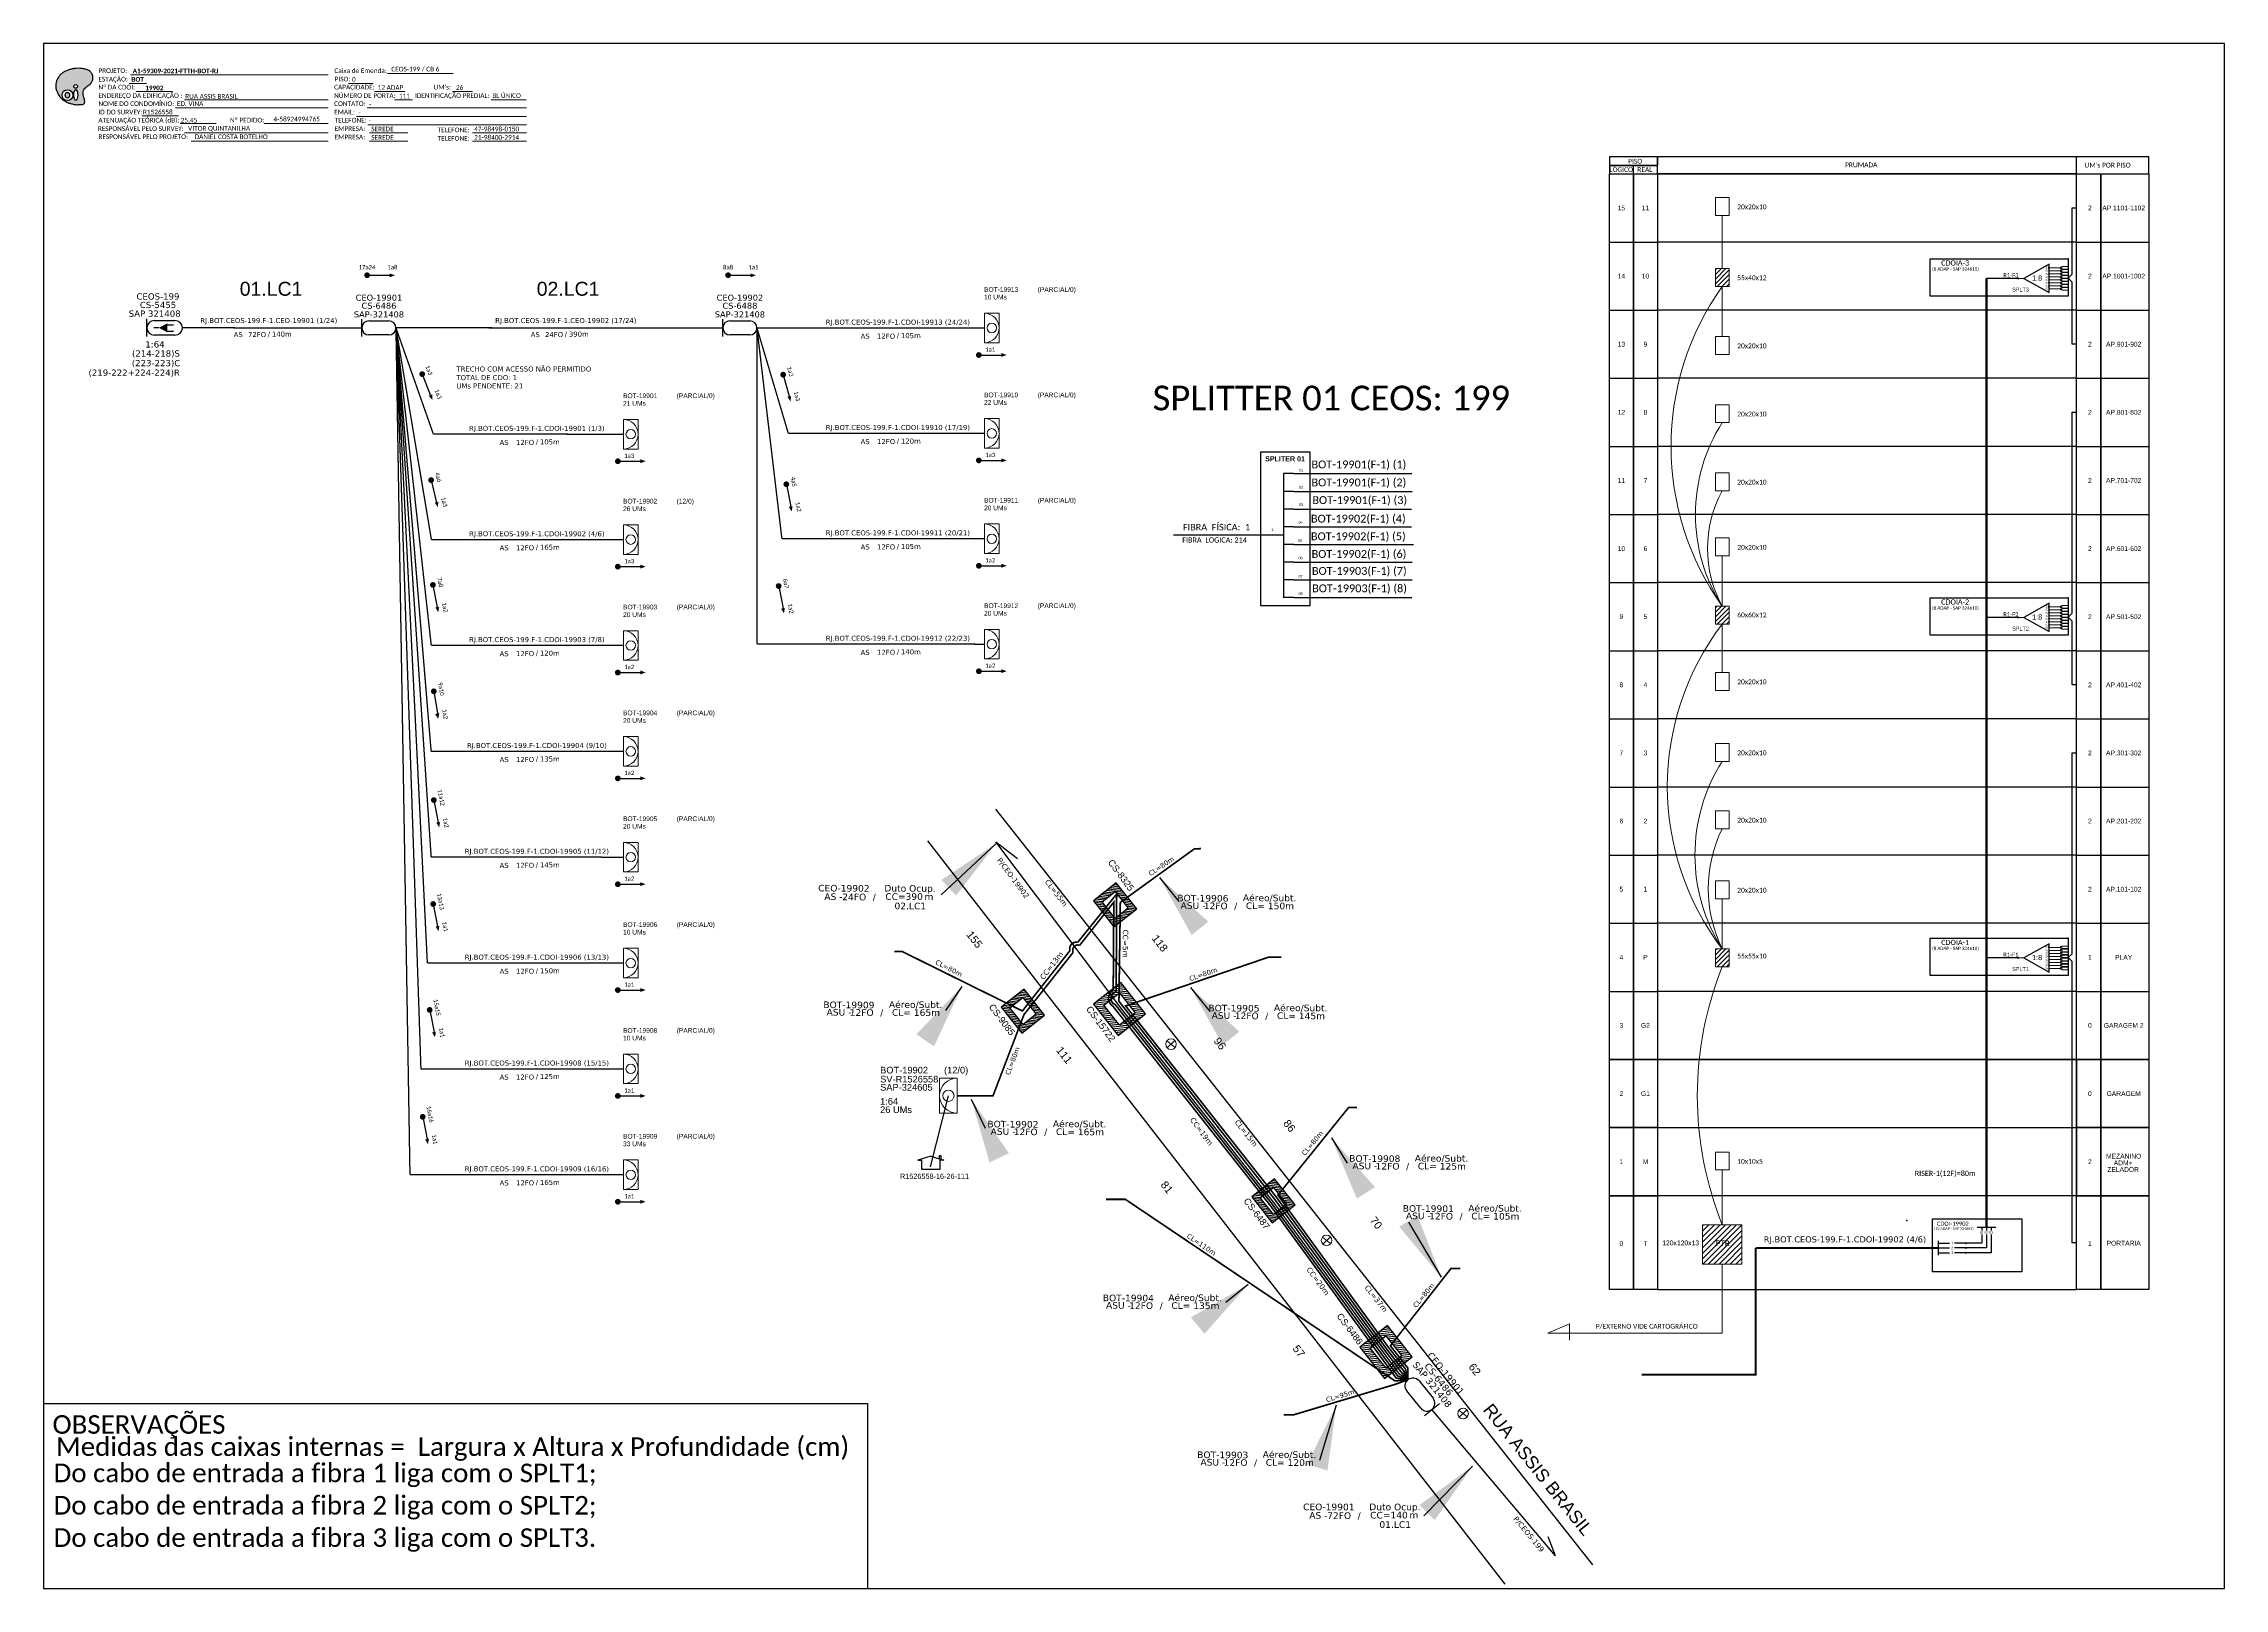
# Model space of a CAD drawing. Header units: millimetres. Extents: x -23646 to 21534, y -8869 to 15196.
# Drawn here: x -23646 to -22808, y 14602 to 15196 of the extents above; entities outside this region: 1.
import ezdxf
from ezdxf.enums import TextEntityAlignment as Align

# ---------------------------------------------------------------- set-up
doc = ezdxf.new("R2010")
doc.units = ezdxf.units.MM
doc.header["$LTSCALE"] = 0.03
doc.linetypes.add('DIVIDE2', pattern=[0.625, 0.25, -0.125, 0, -0.125, 0, -0.125])
doc.linetypes.add('PHANTOM2', pattern=[1.25, 0.625, -0.125, 0.125, -0.125, 0.125, -0.125])
for name, color, linetype in [('10.1-Caixas Subterrâneas', 5, 'Continuous'), ('20.4-CEOS', 1, 'Continuous'), ('20.5-CEO', 1, 'Continuous'), ('CAP a instalar', 1, 'FENCELINE1'), ('DUVIDAS', 252, 'Continuous'), ('label_cabos', 7, 'Continuous'), ('Legenda', 1, 'Continuous'), ('MUB', 252, 'Continuous'), ('NET-RETIRAR', 54, 'DIVIDE2'), ('SETA', 7, 'Continuous'), ('surveys', 7, 'Continuous'), ('surveys legendas', 7, 'Continuous'), ('texto', 255, 'Continuous'), ('UNIFILAR', 7, 'Continuous')]:
    doc.layers.add(name, color=color, linetype=linetype)
for name, color, linetype, lineweight in [('10.4-Postes', 1, 'Continuous', 0), ("20.0-LEGENDA DOS CDO'S", 1, 'Continuous', 0), ('20.1-CDO_INTERIOR', 1, 'Continuous', 0), ('40.1-ETIQUETAS', 1, 'Continuous', 20)]:
    doc.layers.add(name, color=color, linetype=linetype, lineweight=lineweight)
doc.layers.add('Comprimeto de lance', color=7, linetype='Continuous', true_color=0xf7f7f7)
doc.styles.add('ARIAL', font='arial.ttf')
doc.styles.add('DIGICADE', font='arial.ttf')
doc.styles.add('MtXpl_Calibri', font='calibri.ttf')
doc.styles.add('siredit', font='verdana.ttf')
doc.styles.get("Standard").update_dxf_attribs({"font": 'arial.ttf'})
doc.styles.add('WMF-Calibri0', font='calibri.ttf')
doc.styles.add('WMF-Calibri1', font='calibrib.ttf')
doc.linetypes.add('FENCELINE1', pattern='A,0.25,-0.1,[133,ltypeshp.shx,S=0.1,R=0,X=-0.1,Y=0],-0.1,1', length=1.45)
doc.dimstyles.new('CC', dxfattribs={"dimtxt": 1, "dimasz": 2, "dimexe": 0.18, "dimexo": 0.0625, "dimgap": 0.09, "dimtad": 0, "dimdec": 0, "dimrnd": 1, "dimzin": 0, "dimdsep": 46, "dimtxsty": 'siredit', "dimblk": 'NONE', "dimcen": 0, "dimse1": 1, "dimse2": 1, "dimsd1": 1, "dimsd2": 1, "dimclrt": 7, "dimadec": 0, "dimazin": 0, "dimtfac": 1, "dimtdec": 0, "dimtofl": 0, "dimtmove": 0, "dimatfit": 3, "dimfxl": 0, "dimtolj": 1, "dimtzin": 0, "dimarcsym": 0})

# ---------------------------------------------------------------- blocks, each defined once
blk = doc.blocks.new('POLE_POLE')
at = {"layer": '10.4-Postes', "color": 1, "linetype": 'PHANTOM2'}
for points in [[(-0.0000079, 0.0000038), (0.0000075, -0.0000086)], [(0.000007, 0.0000043), (-0.0000074, -0.0000091)]]:
    blk.add_lwpolyline(points, dxfattribs=at)
at = {"layer": '10.4-Postes', "color": 1}
blk.add_circle((-0.0000002, -0.0000024), 0.00000987, dxfattribs=at)
blk = doc.blocks.new('*X44')
at = {"color": 0, "linetype": 'Continuous'}
for p, q in [((-1.25, 0.34099), (-0.49099, 1.1)), ((-1.25, 0.517767), (-0.667767, 1.1)), ((-1.25, 0.694544), (-0.844544, 1.1)), ((-1.25, 0.87132), (-1.02132, 1.1)), ((-1.25, 1.048097), (-1.198097, 1.1)), ((-1.25, 0.164214), (-0.8035, 0.610714)), ((-1.25, -0.012563), (-0.8035, 0.433937)), ((-1.25, -0.18934), (-0.8035, 0.25716)), ((-1.25, -0.366117), (-0.8035, 0.080383)), ((-0.789214, 0.625), (-0.314214, 1.1)), ((-0.612437, 0.625), (-0.137437, 1.1)), ((-0.43566, 0.625), (0.03934, 1.1)), ((-0.258883, 0.625), (0.216117, 1.1)), ((-0.082107, 0.625), (0.392893, 1.1)), ((0.09467, 0.625), (0.56967, 1.1)), ((0.271447, 0.625), (0.746447, 1.1)), ((0.448223, 0.625), (0.923223, 1.1)), ((0.625, 0.625), (1.1, 1.1)), ((0.801777, 0.625), (1.25, 1.073223)), ((0.8035, 0.449947), (1.25, 0.896447)), ((0.8035, 0.27317), (1.25, 0.71967)), ((0.8035, 0.096393), (1.25, 0.542893)), ((0.8035, -0.080383), (1.25, 0.366117)), ((0.8035, -0.25716), (1.25, 0.18934)), ((0.8035, -0.433937), (1.25, 0.012563)), ((-1.25, -0.542893), (-0.8035, -0.096393)), ((-1.25, -0.71967), (-0.8035, -0.27317)), ((-1.25, -0.896447), (-0.8035, -0.449947)), ((-1.25, -1.073223), (-0.801777, -0.625)), ((-1.1, -1.1), (-0.625, -0.625)), ((-0.923223, -1.1), (-0.448223, -0.625)), ((-0.746447, -1.1), (-0.271447, -0.625)), ((-0.56967, -1.1), (-0.09467, -0.625)), ((-0.392893, -1.1), (0.082107, -0.625)), ((-0.216117, -1.1), (0.258883, -0.625)), ((-0.03934, -1.1), (0.43566, -0.625)), ((0.137437, -1.1), (0.612437, -0.625)), ((0.314214, -1.1), (0.789214, -0.625)), ((0.49099, -1.1), (1.25, -0.34099)), ((0.667767, -1.1), (1.25, -0.517767)), ((0.8035, -0.610714), (1.25, -0.164214)), ((0.844544, -1.1), (1.25, -0.694544)), ((1.02132, -1.1), (1.25, -0.87132)), ((1.198097, -1.1), (1.25, -1.048097))]:
    blk.add_line(p, q, dxfattribs=at)
blk = doc.blocks.new('MANHOLE_MQ')
at = {"color": 0, "linetype": 'Continuous'}
for p, q in [((0.00000623, 0.00000569), (-0.00000627, 0.00000569)), ((-0.00000627, 0.00000569), (-0.00000627, -0.00000531)), ((-0.00000404, 0.00000331), (0.00000399, 0.00000331)), ((-0.00000404, -0.00000294), (-0.00000404, 0.00000331)), ((0.00000399, 0.00000331), (0.00000399, -0.00000294)), ((0.00000623, -0.00000531), (0.00000623, 0.00000569)), ((-0.00000627, -0.00000531), (0.00000623, -0.00000531)), ((0.00000399, -0.00000294), (-0.00000404, -0.00000294)), ((0.00000399, -0.00000294), (0.00000399, -0.00000294))]:
    blk.add_line(p, q, dxfattribs=at)
at = {"color": 0, "linetype": 'Continuous', "xscale": 5e-06, "yscale": 5e-06, "zscale": 1e-05}
blk.add_blockref('*X44', (-0.00000002, 0.00000019), dxfattribs=at)
blk = doc.blocks.new('_None')
blk = doc.blocks.new('LEGENDA DOS CABOS')
at = {"layer": 'Legenda', "color": 0, "style": 'siredit'}
for tag, p in [('TIPO_CABO', (1.31, 0)), ('CABO', (4.69, -0.05)), ('/', (6.81, -0.05)), ('METROS', (10.03, -0.05))]:
    blk.add_attdef(tag, text='', height=0.8, rotation=359.69, dxfattribs=at).set_placement(p, align=Align.MIDDLE_CENTER)
blk = doc.blocks.new('Inst CB DT OCUP CFOA-SM-AS-80-TS-72')
at = {"layer": 'label_cabos', "color": 0, "style": 'siredit'}
for tag, flags, p in [('ID_ATIVIDADE', 3, (1.31, 2.67)), ('FATOR', 1, (11.56, 2.55))]:
    blk.add_attdef(tag, text='', height=1, rotation=359.69, dxfattribs=dict(at, flags=flags)).set_placement(p, align=Align.MIDDLE_CENTER)
for tag, p in [('TIPO_CABO', (1.76, 0)), ('DESTINO_CABO', (3.13, 1.26)), ('CABO', (4.69, -0.05)), ('/', (7.71, -0.05)), ('LANCE', (10.91, 0)), ('TIPO_CABO', (13.11, 1.24)), ('UND', (15.96, 0)), ('FID', (13.15, -1.41))]:
    blk.add_attdef(tag, text='', height=1, rotation=359.69, dxfattribs=at).set_placement(p, align=Align.MIDDLE_CENTER)
blk.add_attdef('QTDE', (12.43, -0.47), '', height=1, rotation=359.69, dxfattribs=at)
blk = doc.blocks.new('Inst CB DT OCUP CFOA-SM-AS-80-TS-24')
at = {"layer": 'label_cabos', "color": 0, "style": 'siredit'}
for tag, flags, p in [('ID_ATIVIDADE', 3, (1.31, 2.67)), ('FATOR', 1, (11.56, 2.55))]:
    blk.add_attdef(tag, text='', height=1, rotation=359.69, dxfattribs=dict(at, flags=flags)).set_placement(p, align=Align.MIDDLE_CENTER)
for tag, p in [('TIPO_CABO', (1.76, 0)), ('DESTINO_CABO', (3.13, 1.26)), ('CABO', (4.69, -0.05)), ('/', (7.71, -0.05)), ('LANCE', (10.91, 0)), ('TIPO_CABO', (13.11, 1.24)), ('UND', (15.96, 0)), ('FID', (13.15, -1.41))]:
    blk.add_attdef(tag, text='', height=1, rotation=359.69, dxfattribs=at).set_placement(p, align=Align.MIDDLE_CENTER)
blk.add_attdef('QTDE', (12.43, -0.47), '', height=1, rotation=359.69, dxfattribs=at)
blk = doc.blocks.new('CEOS_RP_CT_DRT')
at = {"layer": '20.4-CEOS', "color": 0}
for p, q in [((-4.54, 1.19), (-1.19, 1.19)), ((-1.19, -1.19), (-4.54, -1.19))]:
    blk.add_line(p, q, dxfattribs=at)
for points in [[(-5.73, -1.43), (-5.73, 1.44)], [(-3.79, 0), (-4.59, 0)], [(-2.47, 0.48), (-1.45, 0.48)], [(-2.47, -0.52), (-1.45, -0.52)]]:
    blk.add_lwpolyline(points, dxfattribs=at)
blk.add_lwpolyline([(-3.79, 0, 0, 1.47, 0), (-2.41, 0, 1.47, 1.47, 0)], format="xyseb", dxfattribs=at)
for centre, start, end in [((-4.54, 0), 90, 270), ((-1.19, 0), 270, 90)]:
    blk.add_arc(centre, 1.19, start, end, dxfattribs=at)
at = {"layer": '20.4-CEOS', "color": 7, "style": 'siredit'}
for tag, p in [('Nº_DA_CEOS', (-2.86, 5.6)), ('LOCAL', (-2.86, 4.24)), ('SAP', (-2.86, 2.78)), ('RACIO_SPLITAGEM', (-2.86, -1.88)), ('FIBRAS_SPLITTER', (-2.86, -3.58)), ('RESERVA_FINAIS', (-2.86, -6.39)), ('FIBRAS_TOP_C', (-2.86, -5.08))]:
    blk.add_attdef(tag, text='', height=1.01, dxfattribs=at).set_placement(p, align=Align.TOP_CENTER)
blk = doc.blocks.new('ETIQUETA_RS5F')
at = {"layer": '40.1-ETIQUETAS', "color": 0, "style": 'siredit'}
blk.add_text('/', height=1.5, dxfattribs=at).set_placement((1.55, -1.95), align=Align.MIDDLE_RIGHT)
for tag, p in [('ETIQUETA_R_SECUNDARIA', (1.18, 2.1)), ('ETIQUETA_R_PRIMARIA', (1.18, 4.1)), ('F_ATIVAS/F_MORTAS', (1.11, -4.24))]:
    blk.add_attdef(tag, text='', height=1.5, dxfattribs=at).set_placement(p, align=Align.MIDDLE_CENTER)
for tag, p in [('TIPO_CABO', (-6.62, -2.12)), ('CAP_CABO', (0.37, -2.09))]:
    blk.add_attdef(tag, text='', height=1.5, dxfattribs=at).set_placement(p, align=Align.MIDDLE_RIGHT)
for tag, p in [('FUSÃO_1', (0.82, -8.39)), ('FUSÃO_2', (0.82, -10.6)), ('FUSÃO_3', (0.82, -12.93)), ('FUSÃO_4', (0.82, -15.14)), ('FUSÃO_5', (0.82, -17.16))]:
    blk.add_attdef(tag, text='', height=1.5, dxfattribs=at).set_placement(p, align=Align.CENTER)
blk.add_attdef('METROS', text='', height=1.5, dxfattribs=at).set_placement((2.11, -1.95), align=Align.MIDDLE_LEFT)
blk = doc.blocks.new('CDOI_INT')
at = {"layer": '20.1-CDO_INTERIOR', "color": 0, "lineweight": 18}
blk.add_lwpolyline([(4.25, -4.25), (4.25, 4.25), (0, 4.25), (0, -4.25)], close=True, dxfattribs=at)
blk.add_circle((2.12, 0), 1.36, dxfattribs=at)
blk.add_arc((0, 0), 4.25, 270, 90, dxfattribs=at)
at = {"layer": "20.0-LEGENDA DOS CDO'S", "color": 0, "style": 'ARIAL'}
for tag, p in [('SAP', (-0.08, 6.23)), ('CDO_N', (-0.08, 10.38)), ('SURVEY', (-0.08, 8.2)), ('SPLITER_1', (21.18, 10.38)), ('SPLITER_2', (21.19, 8.68)), ('1:XX', (5.94, -2.22)), ('UMS', (5.94, -4.24))]:
    blk.add_attdef(tag, p, '', height=1.36, dxfattribs=at)
blk.add_attdef('FIBRAS_UTILIZADAS', text='', height=1.36, dxfattribs=at).set_placement((15.34, 10.38), align=Align.CENTER)
blk = doc.blocks.new('OI')
h = blk.add_hatch(color=40)
edge = h.paths.add_edge_path()
edge.add_spline(control_points=[(4.35, -0.67), (3.92, -0.99), (3.26, -1.5), (2.81, -2.59), (2.9, -3.5), (3.06, -4.27), (3.31, -4.85), (3.37, -5.39), (3.4, -5.88), (3.2, -6.4), (2.54, -6.61), (1.65, -6.63), (0.55, -6.67), (-0.56, -6.42), (-1.61, -6.14), (-2.77, -5.61), (-3.92, -4.77), (-4.89, -3.7), (-5.34, -2.65), (-5.6, -1.94), (-5.85, -0.96), (-5.71, 0.47), (-5.1, 2.02), (-4.14, 3.02), (-3.3, 3.61), (-2.37, 4.16), (-1.36, 4.44), (-0.56, 4.7), (0.79, 4.85), (2.24, 4.97), (3.79, 4.57), (4.67, 4.21), (5.44, 3.65), (5.76, 2.99), (6.03, 2.21), (6.01, 1.46), (5.72, 0.64), (5.31, 0.08), (4.88, -0.38), (4.51, -0.55), (4.35, -0.67)], knot_values=[0, 0, 0, 0, 1.60434, 2.417191, 3.427595, 4.282808, 4.776746, 5.304182, 5.888771, 6.258406, 6.858137, 7.79129, 8.986195, 10.124242, 11.187857, 12.242908, 13.953784, 15.414161, 16.515391, 17.349188, 17.675853, 19.552021, 21.515531, 22.568638, 23.63245, 24.621084, 25.782718, 26.745347, 27.142653, 29.870543, 31.004649, 31.921532, 32.709589, 33.801391, 34.042471, 35.192333, 35.971461, 36.628871, 37.254359, 37.836911, 37.836911, 37.836911, 37.836911], degree=3, periodic=0)
h.paths.add_polyline_path([(1.13, -0.87, -1), (-0.04, -0.87, -1)], flags=16)
edge = h.paths.add_edge_path(flags=16)
edge.add_ellipse((0.56, -3.59), major_axis=(-0.02, 1.71), ratio=0.361305, start_angle=0, end_angle=360)
h.paths.add_polyline_path([(-0.36, -3.62, -1), (-3.8, -3.62, -1)], flags=16)
edge = h.paths.add_edge_path(flags=0)
edge.add_ellipse((-2.08, -3.62), major_axis=(0, 0.885), ratio=0.758294, start_angle=0, end_angle=360)
at = {"color": 40}
for centre, radius in [((-2.08, -3.62), 1.72), ((0.54, -0.87), 0.587)]:
    blk.add_circle(centre, radius, dxfattribs=at)
blk.add_ellipse((-2.08, -3.62), major_axis=(0, 0.885), ratio=0.758294, start_param=-3.141592653589792, end_param=3.141592653589792, dxfattribs=at)
blk.add_ellipse((0.56, -3.59), major_axis=(-0.02, 1.71), ratio=0.361305, dxfattribs=at)
at = {"color": 40, "start_tangent": (-0.800898, -0.598801), "end_tangent": (-0.800898, -0.598801)}
blk.add_spline([(4.35, -0.67), (3.2, -1.78), (2.9, -2.54), (2.92, -3.55), (3.12, -4.38), (3.28, -4.85), (3.37, -5.37), (3.35, -5.95), (3.2, -6.29), (2.66, -6.55), (1.73, -6.63), (0.54, -6.62), (-0.58, -6.41), (-1.6, -6.11), (-2.56, -5.67), (-3.95, -4.67), (-4.89, -3.56), (-5.37, -2.56), (-5.64, -1.78), (-5.72, -1.46), (-5.63, 0.42), (-4.84, 2.22), (-4.13, 2.99), (-3.27, 3.62), (-2.4, 4.09), (-1.3, 4.47), (-0.37, 4.72), (0.02, 4.77), (2.75, 4.8), (3.85, 4.53), (4.69, 4.16), (5.31, 3.68), (5.85, 2.73), (5.93, 2.5), (5.94, 1.35), (5.67, 0.62), (5.29, 0.08), (4.84, -0.36), (4.35, -0.67)], degree=3, dxfattribs=at)
blk = doc.blocks.new('SURVEY_SURVEY')
for p, q in [((0, 0.0000254), (-0.0000251, 0.000018)), ((-0.0000251, 0.000018), (-0.0000173, 0.000018)), ((-0.0000172, 0), (-0.0000172, 0.0000179)), ((0.0000172, 0), (-0.0000172, 0)), ((0, 0.0000254), (0.0000251, 0.000018)), ((0.0000169, 0.0000264), (0.0000195, 0.0000264)), ((0.0000169, 0.0000205), (0.0000169, 0.0000264)), ((0.0000251, 0.000018), (0.0000172, 0.000018)), ((0.0000172, 0.000018), (0.0000172, 0)), ((0.0000195, 0.0000264), (0.0000195, 0.0000198))]:
    blk.add_line(p, q)
blk = doc.blocks.new('A$C415C251F')
at = {"color": 3}
blk.add_point((0, 0), dxfattribs=at)
blk = doc.blocks.new('SPLT_1-8_SC-APC')
at = {"color": 1, "lineweight": 0}
blk.add_lwpolyline([(-17.04, -7.55), (-19.26, -7.55)], dxfattribs=at)
at = {"color": 1}
blk.add_lwpolyline([(-7.37, -2.1), (-17.04, -7.55), (-7.37, -13), (-7.37, -2.1)], dxfattribs=at)
at = {"color": 3, "lineweight": 0}
for points in [[(-2.99, -3.51), (-7.37, -3.51)], [(-7.37, -4.66), (-2.99, -4.66)], [(-7.37, -5.82), (-2.99, -5.82)], [(-7.37, -6.97), (-2.99, -6.97)], [(-7.37, -8.12), (-2.99, -8.12)], [(-2.41, -3.02), (-2.41, -4)], [(-2.41, -3.02), (0, -3.02)], [(-2.41, -4), (0, -4)], [(-2.41, -4.17), (-2.41, -5.16)], [(-2.41, -4.17), (0, -4.17)], [(-2.41, -5.16), (0, -5.16)], [(-2.41, -5.32), (-2.41, -6.31)], [(-2.41, -5.32), (0, -5.32)], [(-2.41, -6.31), (0, -6.31)], [(-2.41, -6.48), (-2.41, -7.46)], [(-2.41, -6.48), (0, -6.48)], [(-2.41, -7.46), (0, -7.46)], [(-2.41, -7.63), (-2.41, -8.62)], [(-2.41, -7.63), (0, -7.63)], [(-7.37, -9.28), (-2.99, -9.28)], [(-7.37, -10.43), (-2.99, -10.43)], [(-7.37, -11.58), (-2.99, -11.58)], [(-2.41, -8.62), (0, -8.62)], [(-2.41, -8.78), (-2.41, -9.77)], [(-2.41, -8.78), (0, -8.78)], [(-2.41, -9.77), (0, -9.77)], [(-2.41, -9.94), (-2.41, -10.92)], [(-2.41, -9.94), (0, -9.94)], [(-2.41, -10.92), (0, -10.92)], [(-2.41, -11.09), (-2.41, -12.08)], [(-2.41, -11.09), (0, -11.09)], [(-2.41, -12.08), (0, -12.08)]]:
    blk.add_lwpolyline(points, dxfattribs=at)
for points in [[(-2.99, -3.22), (-2.41, -3.22), (-2.41, -3.8), (-2.99, -3.8)], [(-2.99, -4.38), (-2.41, -4.38), (-2.41, -4.95), (-2.99, -4.95)], [(-2.99, -5.53), (-2.41, -5.53), (-2.41, -6.1), (-2.99, -6.1)], [(-2.99, -6.68), (-2.41, -6.68), (-2.41, -7.26), (-2.99, -7.26)], [(-2.99, -7.84), (-2.41, -7.84), (-2.41, -8.41), (-2.99, -8.41)], [(-2.99, -8.99), (-2.41, -8.99), (-2.41, -9.56), (-2.99, -9.56)], [(-2.99, -10.14), (-2.41, -10.14), (-2.41, -10.72), (-2.99, -10.72)], [(-2.99, -11.3), (-2.41, -11.3), (-2.41, -11.87), (-2.99, -11.87)]]:
    blk.add_lwpolyline(points, close=True, dxfattribs=at)
at = {"color": 1, "style": 'ARIAL'}
for s, height, p in [('1:8', 2, (-13.91, -8.4)), ('S1', 0.75, (-8.74, -3.78)), ('S2', 0.75, (-8.74, -4.97)), ('S3', 0.75, (-8.74, -6.18)), ('S4', 0.75, (-8.74, -7.36)), ('S5', 0.75, (-8.74, -8.57)), ('S6', 0.75, (-8.74, -9.69)), ('S7', 0.75, (-8.74, -10.78)), ('S8', 0.75, (-8.74, -11.9))]:
    blk.add_text(s, height=height, dxfattribs=at).set_placement(p)
blk = doc.blocks.new('LEG_CDOIA8_C-SPLT_ESQ')
at = {"color": 3, "extrusion": (0, 0, -1), "xscale": -1, "zscale": -1}
blk.add_blockref('A$C415C251F', (0, 0), dxfattribs=at)
at = {"color": 1, "style": 'WMF-Calibri0', "flags": 4}
blk.add_attdef('MODELO', text='', height=1.5, dxfattribs=at).set_placement((22.5, -4.5), align=Align.CENTER)
blk.add_attdef('CDO', (21.4, -2.6), '', height=2, dxfattribs=at)
at = {"style": 'ARIAL', "flags": 4}
blk.add_attdef('SPLITAGEM', text='', height=1.5, dxfattribs=at).set_placement((18.6, -12.6), align=Align.CENTER)

msp = doc.modelspace()

# ---------------------------------------------------------------- hatches: boundary and pattern name
h = msp.add_hatch()
h.set_pattern_fill('ANSI31', color=1, scale=10)
h.set_pattern_definition([(45, (-35190.904, 13326.2791), (-0.88388348, 0.88388348), [])])
h.paths.add_polyline_path([(-22998.08, 15109.27), (-23003.38, 15109.27), (-23003.38, 15102.38), (-22998.08, 15102.38)])
h = msp.add_hatch(color=3)
h.dxf.hatch_style = 1
edge = h.paths.add_edge_path()
edge.add_arc((-22886.95, 15105.45), 0.205, 0, 360)
h = msp.add_hatch()
h.set_pattern_fill('ANSI31', color=1, scale=10)
h.set_pattern_definition([(45, (-35190.904, 13196.369), (-0.88388348, 0.88388348), [])])
h.paths.add_polyline_path([(-22998.08, 14979.36), (-23003.38, 14979.36), (-23003.38, 14972.47), (-22998.08, 14972.47)])
h = msp.add_hatch(color=3)
h.dxf.hatch_style = 1
edge = h.paths.add_edge_path()
edge.add_arc((-22886.95, 14975.09), 0.205, 0, 360)
h = msp.add_hatch()
h.set_pattern_fill('ANSI31', color=1, scale=10)
h.set_pattern_definition([(45, (-35190.904, 13064.6895), (-0.88388348, 0.88388348), [])])
h.paths.add_polyline_path([(-22998.08, 14847.68), (-23003.38, 14847.68), (-23003.38, 14840.79), (-22998.08, 14840.79)])
h = msp.add_hatch(color=3)
h.dxf.hatch_style = 1
edge = h.paths.add_edge_path()
edge.add_arc((-22886.95, 14844.18), 0.205, 0, 360)
h = msp.add_hatch()
h.set_pattern_fill('ANSI31', color=1, scale=12, style=0)
h.set_pattern_definition([(45, (-23741.905, 14264.2536), (-1.0606602, 1.0606602), [])])
h.paths.add_polyline_path([(-22993.14, 14741.52), (-23008.32, 14741.52), (-23008.32, 14726.38), (-22993.14, 14726.38)])
h.paths.add_polyline_path([(-23003.6, 14732.46), (-22997.08, 14732.46), (-22997.08, 14736.41), (-23003.6, 14736.41)], flags=9)
h = msp.add_hatch(color=3)
h.dxf.hatch_style = 1
edge = h.paths.add_edge_path()
edge.add_arc((-22907.08, 14734.43), 0.205, 0, 360)
h = msp.add_hatch(color=3)
h.dxf.hatch_style = 1
edge = h.paths.add_edge_path()
edge.add_arc((-22907.08, 14732.62), 0.205, 0, 360)
h = msp.add_hatch(color=3)
h.dxf.hatch_style = 1
edge = h.paths.add_edge_path()
edge.add_arc((-22907.08, 14730.82), 0.205, 0, 360)

# ---------------------------------------------------------------- linework, layer by layer
at = {"color": 0}
for p, q in [((-23044.15, 15145.63), (-23034.89, 15145.63)), ((-23044.15, 15119.44), (-23044.15, 15145.63)), ((-23034.89, 15145.63), (-23034.89, 15119.44)), ((-23034.89, 15145.63), (-23025.63, 15145.63)), ((-23034.89, 15119.44), (-23034.89, 15145.63)), ((-22864.47, 15145.63), (-23025.63, 15145.63)), ((-23025.63, 15145.63), (-23025.63, 15119.44)), ((-22864.47, 15145.63), (-22855.21, 15145.63)), ((-22864.47, 15119.44), (-22864.47, 15145.63)), ((-22855.21, 15145.63), (-22836.69, 15145.63)), ((-22855.21, 15119.44), (-22855.21, 15145.63)), ((-22855.21, 15145.63), (-22855.21, 15119.44)), ((-22836.69, 15145.63), (-22836.69, 15119.44)), ((-23044.15, 15119.44), (-23034.89, 15119.44)), ((-23044.15, 15093.24), (-23044.15, 15119.44)), ((-23034.89, 15119.44), (-23034.89, 15093.24)), ((-23034.89, 15119.44), (-23025.63, 15119.44)), ((-23034.89, 15093.24), (-23034.89, 15119.44)), ((-22864.47, 15119.44), (-23025.63, 15119.44)), ((-23025.63, 15119.44), (-23025.63, 15093.24)), ((-22864.47, 15119.44), (-22855.21, 15119.44)), ((-22864.47, 15093.24), (-22864.47, 15119.44)), ((-22855.21, 15119.44), (-22836.69, 15119.44)), ((-22855.21, 15093.24), (-22855.21, 15119.44)), ((-22855.21, 15119.44), (-22855.21, 15093.24)), ((-22836.69, 15119.44), (-22836.69, 15093.24)), ((-23044.15, 15093.24), (-23034.89, 15093.24)), ((-23044.15, 15067.05), (-23044.15, 15093.24)), ((-23034.89, 15093.24), (-23034.89, 15067.05)), ((-23034.89, 15093.24), (-23025.63, 15093.24)), ((-23034.89, 15067.05), (-23034.89, 15093.24)), ((-22864.47, 15093.24), (-23025.63, 15093.24)), ((-23025.63, 15093.24), (-23025.63, 15067.05)), ((-22864.47, 15093.24), (-22855.21, 15093.24)), ((-22864.47, 15067.05), (-22864.47, 15093.24)), ((-22855.21, 15093.24), (-22836.69, 15093.24)), ((-22855.21, 15067.05), (-22855.21, 15093.24)), ((-22855.21, 15093.24), (-22855.21, 15067.05)), ((-22836.69, 15093.24), (-22836.69, 15067.05)), ((-23044.15, 15067.05), (-23034.89, 15067.05)), ((-23044.15, 15040.85), (-23044.15, 15067.05)), ((-23034.89, 15067.05), (-23034.89, 15040.85)), ((-23034.89, 15067.05), (-23025.63, 15067.05)), ((-23034.89, 15040.85), (-23034.89, 15067.05)), ((-22864.47, 15067.05), (-23025.63, 15067.05)), ((-23025.63, 15067.05), (-23025.63, 15040.85)), ((-22864.47, 15067.05), (-22855.21, 15067.05)), ((-22864.47, 15040.85), (-22864.47, 15067.05)), ((-22855.21, 15067.05), (-22836.69, 15067.05)), ((-22855.21, 15040.85), (-22855.21, 15067.05)), ((-22855.21, 15067.05), (-22855.21, 15040.85)), ((-22836.69, 15067.05), (-22836.69, 15040.85)), ((-23044.15, 15040.85), (-23034.89, 15040.85)), ((-23044.15, 15014.66), (-23044.15, 15040.85)), ((-23034.89, 15040.85), (-23034.89, 15014.66)), ((-23034.89, 15040.85), (-23025.63, 15040.85)), ((-23034.89, 15014.66), (-23034.89, 15040.85)), ((-22864.47, 15040.85), (-23025.63, 15040.85)), ((-23025.63, 15040.85), (-23025.63, 15014.66)), ((-22864.47, 15040.85), (-22855.21, 15040.85)), ((-22864.47, 15014.66), (-22864.47, 15040.85)), ((-22855.21, 15040.85), (-22836.69, 15040.85)), ((-22855.21, 15014.66), (-22855.21, 15040.85)), ((-22855.21, 15040.85), (-22855.21, 15014.66)), ((-22836.69, 15040.85), (-22836.69, 15014.66)), ((-23044.15, 15014.66), (-23034.89, 15014.66)), ((-23044.15, 14988.46), (-23044.15, 15014.66)), ((-23034.89, 15014.66), (-23034.89, 14988.46)), ((-23034.89, 15014.66), (-23025.63, 15014.66)), ((-23034.89, 14988.46), (-23034.89, 15014.66)), ((-22864.47, 15014.66), (-23025.63, 15014.66)), ((-23025.63, 15014.66), (-23025.63, 14988.46)), ((-22864.47, 15014.66), (-22855.21, 15014.66)), ((-22864.47, 14988.46), (-22864.47, 15014.66)), ((-22855.21, 15014.66), (-22836.69, 15014.66)), ((-22855.21, 14988.46), (-22855.21, 15014.66)), ((-22855.21, 15014.66), (-22855.21, 14988.46)), ((-22836.69, 15014.66), (-22836.69, 14988.46)), ((-23044.15, 14988.46), (-23034.89, 14988.46)), ((-23044.15, 14962.27), (-23044.15, 14988.46)), ((-23034.89, 14988.46), (-23034.89, 14962.27)), ((-23034.89, 14988.46), (-23025.63, 14988.46)), ((-23034.89, 14962.27), (-23034.89, 14988.46)), ((-22864.47, 14988.46), (-23025.63, 14988.46)), ((-23025.63, 14988.46), (-23025.63, 14962.27)), ((-22864.47, 14988.46), (-22855.21, 14988.46)), ((-22864.47, 14962.27), (-22864.47, 14988.46)), ((-22855.21, 14988.46), (-22836.69, 14988.46)), ((-22855.21, 14962.27), (-22855.21, 14988.46)), ((-22855.21, 14988.46), (-22855.21, 14962.27)), ((-22836.69, 14988.46), (-22836.69, 14962.27)), ((-23044.15, 14962.27), (-23034.89, 14962.27)), ((-23044.15, 14936.07), (-23044.15, 14962.27)), ((-23034.89, 14962.27), (-23034.89, 14936.07)), ((-23034.89, 14962.27), (-23025.63, 14962.27)), ((-23034.89, 14936.07), (-23034.89, 14962.27)), ((-22864.47, 14962.27), (-23025.63, 14962.27)), ((-23025.63, 14962.27), (-23025.63, 14936.07)), ((-22864.47, 14962.27), (-22855.21, 14962.27)), ((-22864.47, 14936.07), (-22864.47, 14962.27)), ((-22855.21, 14962.27), (-22836.69, 14962.27)), ((-22855.21, 14936.07), (-22855.21, 14962.27)), ((-22855.21, 14962.27), (-22855.21, 14936.07)), ((-22836.69, 14962.27), (-22836.69, 14936.07)), ((-23044.15, 14936.07), (-23034.89, 14936.07)), ((-23044.15, 14909.88), (-23044.15, 14936.07)), ((-23034.89, 14936.07), (-23034.89, 14909.88)), ((-23034.89, 14936.07), (-23025.63, 14936.07)), ((-23034.89, 14909.88), (-23034.89, 14936.07)), ((-22864.47, 14936.07), (-23025.63, 14936.07)), ((-23025.63, 14936.07), (-23025.63, 14909.88)), ((-22864.47, 14936.07), (-22855.21, 14936.07)), ((-22864.47, 14909.88), (-22864.47, 14936.07)), ((-22855.21, 14936.07), (-22836.69, 14936.07)), ((-22855.21, 14909.88), (-22855.21, 14936.07)), ((-22855.21, 14936.07), (-22855.21, 14909.88)), ((-22836.69, 14936.07), (-22836.69, 14909.88)), ((-23044.15, 14909.88), (-23034.89, 14909.88)), ((-23044.15, 14883.68), (-23044.15, 14909.88)), ((-23034.89, 14909.88), (-23034.89, 14883.68)), ((-23034.89, 14909.88), (-23025.63, 14909.88)), ((-23034.89, 14883.68), (-23034.89, 14909.88)), ((-22864.47, 14909.88), (-23025.63, 14909.88)), ((-23025.63, 14909.88), (-23025.63, 14883.68)), ((-22864.47, 14909.88), (-22855.21, 14909.88)), ((-22864.47, 14883.68), (-22864.47, 14909.88)), ((-22855.21, 14909.88), (-22836.69, 14909.88)), ((-22855.21, 14883.68), (-22855.21, 14909.88)), ((-22855.21, 14909.88), (-22855.21, 14883.68)), ((-22836.69, 14909.88), (-22836.69, 14883.68)), ((-23044.15, 14883.68), (-23034.89, 14883.68)), ((-23044.15, 14857.49), (-23044.15, 14883.68)), ((-23034.89, 14883.68), (-23034.89, 14857.49)), ((-23034.89, 14883.68), (-23025.63, 14883.68)), ((-23034.89, 14857.49), (-23034.89, 14883.68)), ((-22864.47, 14883.68), (-23025.63, 14883.68)), ((-23025.63, 14883.68), (-23025.63, 14857.49)), ((-22864.47, 14883.68), (-22855.21, 14883.68)), ((-22864.47, 14857.49), (-22864.47, 14883.68)), ((-22855.21, 14883.68), (-22836.69, 14883.68)), ((-22855.21, 14857.49), (-22855.21, 14883.68)), ((-22855.21, 14883.68), (-22855.21, 14857.49)), ((-22836.69, 14883.68), (-22836.69, 14857.49)), ((-23044.15, 14857.49), (-23034.89, 14857.49)), ((-23044.15, 14831.29), (-23044.15, 14857.49)), ((-23034.89, 14857.49), (-23034.89, 14831.29)), ((-23034.89, 14857.49), (-23025.63, 14857.49)), ((-23034.89, 14831.29), (-23034.89, 14857.49)), ((-22864.47, 14857.49), (-23025.63, 14857.49)), ((-23025.63, 14857.49), (-23025.63, 14831.29)), ((-22864.47, 14857.49), (-22855.21, 14857.49)), ((-22864.47, 14831.29), (-22864.47, 14857.49)), ((-22855.21, 14857.49), (-22836.69, 14857.49)), ((-22855.21, 14831.29), (-22855.21, 14857.49)), ((-22855.21, 14857.49), (-22855.21, 14831.29)), ((-22836.69, 14857.49), (-22836.69, 14831.29)), ((-22864.47, 14831.29), (-23025.63, 14831.29)), ((-22864.47, 14805.1), (-23025.63, 14805.1)), ((-23025.63, 14805.1), (-22864.47, 14805.1)), ((-22864.47, 14805.1), (-22864.47, 14778.9)), ((-23025.63, 14778.9), (-22864.47, 14778.9)), ((-23025.63, 14778.9), (-22864.47, 14778.9)), ((-22864.47, 14778.9), (-22864.47, 14752.71)), ((-22864.47, 14752.71), (-23025.63, 14752.71))]:
    msp.add_line(p, q, dxfattribs=at)
at = {"color": 5}
msp.add_line((-22902.72, 14740.66), (-22895.5, 14740.66), dxfattribs=at)
for points in [[(-23646.21, 14601.73), (-22807.65, 14601.73), (-22807.65, 15195.73), (-23646.21, 15195.73), (-23646.21, 14601.73)], [(-23646.21, 14672.84), (-23329.42, 14672.84)]]:
    msp.add_lwpolyline(points)
at = {"color": 7, "lineweight": 0}
for points in [[(-23613.26, 15180.41), (-23606.71, 15180.41)], [(-23612.74, 15183.69), (-23536.77, 15183.69)], [(-23528.97, 15180.45), (-23519.49, 15180.45)], [(-23513.93, 15184.18), (-23488.79, 15184.18)], [(-23610.59, 15177.34), (-23596.65, 15177.34)], [(-23595.44, 15170.99), (-23536.77, 15170.99)], [(-23592.02, 15174.1), (-23536.77, 15174.1)], [(-23521.81, 15170.99), (-23460.58, 15170.99)], [(-23518.92, 15177.34), (-23507.31, 15177.34)], [(-23511.34, 15174.1), (-23504.39, 15174.1)], [(-23488.98, 15177.34), (-23481.32, 15177.34)], [(-23474.17, 15174.1), (-23460.61, 15174.1)], [(-23608.28, 15167.93), (-23594.33, 15167.93)], [(-23593.74, 15164.96), (-23579.8, 15164.96)], [(-23592.02, 15161.4), (-23536.77, 15161.4)], [(-23561.41, 15164.97), (-23536.91, 15164.97)], [(-23560.9, 15164.97), (-23536.76, 15164.97)], [(-23525.85, 15167.75), (-23460.58, 15167.75)], [(-23521.56, 15164.52), (-23460.58, 15164.52)], [(-23520.95, 15161.4), (-23506.15, 15161.4)], [(-23481.35, 15161.4), (-23460.58, 15161.4)], [(-23589.53, 15158.17), (-23536.77, 15158.17)], [(-23520.95, 15158.17), (-23506.15, 15158.17)], [(-23481.35, 15158.17), (-23460.58, 15158.17)]]:
    msp.add_lwpolyline(points, dxfattribs=at)
at = {"color": 0}
for points in [[(-23044.15, 15148.92), (-23025.63, 15148.92), (-23025.63, 15152.21), (-23044.15, 15152.21)], [(-23044.15, 15145.63), (-23025.63, 15145.63), (-23025.63, 15148.92), (-23044.15, 15148.92)], [(-23044.15, 14831.29), (-23034.89, 14831.29), (-23034.89, 14805.1), (-23044.15, 14805.1)], [(-23034.89, 14831.29), (-23025.63, 14831.29), (-23025.63, 14805.1), (-23034.89, 14805.1)], [(-22864.47, 14831.29), (-22855.21, 14831.29), (-22855.21, 14805.1), (-22864.47, 14805.1)], [(-22855.21, 14831.29), (-22836.69, 14831.29), (-22836.69, 14805.1), (-22855.21, 14805.1)], [(-23044.15, 14805.1), (-23034.89, 14805.1), (-23034.89, 14778.9), (-23044.15, 14778.9)], [(-23034.89, 14805.1), (-23025.63, 14805.1), (-23025.63, 14778.9), (-23034.89, 14778.9)], [(-22864.47, 14805.1), (-22855.21, 14805.1), (-22855.21, 14778.9), (-22864.47, 14778.9)], [(-22855.21, 14805.1), (-22836.69, 14805.1), (-22836.69, 14778.9), (-22855.21, 14778.9)], [(-23044.15, 14778.9), (-23034.89, 14778.9), (-23034.89, 14752.71), (-23044.15, 14752.71)], [(-23034.89, 14778.9), (-23025.63, 14778.9), (-23025.63, 14752.71), (-23034.89, 14752.71)], [(-22864.47, 14778.9), (-22855.21, 14778.9), (-22855.21, 14752.71), (-22864.47, 14752.71)], [(-22855.21, 14778.9), (-22836.69, 14778.9), (-22836.69, 14752.71), (-22855.21, 14752.71)], [(-23044.15, 14752.71), (-23034.89, 14752.71), (-23034.89, 14716.61), (-23044.15, 14716.61)], [(-23034.89, 14752.71), (-23025.63, 14752.71), (-23025.63, 14716.61), (-23034.89, 14716.61)], [(-22864.47, 14752.71), (-22855.21, 14752.71), (-22855.21, 14716.61), (-22864.47, 14716.61)], [(-22855.21, 14752.71), (-22836.69, 14752.71), (-22836.69, 14716.61), (-22855.21, 14716.61)]]:
    msp.add_lwpolyline(points, close=True, dxfattribs=at)
for points in [[(-23034.89, 15145.63), (-23034.89, 15148.92)], [(-23025.63, 15145.63), (-22836.69, 15145.63), (-22836.69, 15152.21), (-23025.63, 15152.21), (-23025.63, 15152.21), (-23025.63, 15148.92)], [(-22864.48, 15145.63), (-22864.48, 15152.21)], [(-23025.63, 14716.61), (-22864.47, 14716.61)]]:
    msp.add_lwpolyline(points, dxfattribs=at)
at = {"color": 0, "lineweight": 0}
for points in [[(-23003.38, 15136.52), (-22998.08, 15136.52), (-22998.08, 15129.63), (-23003.38, 15129.63)], [(-23003.38, 15083.08), (-22998.08, 15083.08), (-22998.08, 15076.18), (-23003.38, 15076.18)], [(-23003.38, 15056.88), (-22998.08, 15056.88), (-22998.08, 15049.99), (-23003.38, 15049.99)], [(-23003.38, 15030.69), (-22998.08, 15030.69), (-22998.08, 15023.79), (-23003.38, 15023.79)], [(-23003.38, 15005.63), (-22998.08, 15005.63), (-22998.08, 14998.73), (-23003.38, 14998.73)], [(-23003.38, 14953.89), (-22998.08, 14953.89), (-22998.08, 14947), (-23003.38, 14947)], [(-23003.38, 14926.6), (-22998.08, 14926.6), (-22998.08, 14919.71), (-23003.38, 14919.71)], [(-23003.38, 14900.71), (-22998.08, 14900.71), (-22998.08, 14893.82), (-23003.38, 14893.82)], [(-23003.38, 14873.77), (-22998.08, 14873.77), (-22998.08, 14866.87), (-23003.38, 14866.87)], [(-23003.38, 14769.51), (-22998.08, 14769.51), (-22998.08, 14762.61), (-23003.38, 14762.61)]]:
    msp.add_lwpolyline(points, close=True, dxfattribs=at)
at = {"color": 3}
for points in [[(-22864.47, 15080.15), (-22866.12, 15080.15), (-22866.12, 15104.02), (-22867.68, 15105.53), (-22866.12, 15107.04), (-22866.12, 15132.54), (-22864.47, 15132.54)], [(-22864.47, 14949.17), (-22866.12, 14949.17), (-22866.12, 14973.67), (-22867.68, 14975.17), (-22866.12, 14976.68), (-22866.12, 15053.95), (-22864.47, 15053.95)], [(-22864.47, 14734.66), (-22866.12, 14734.66), (-22866.12, 14842.75), (-22867.68, 14844.26), (-22866.12, 14845.77), (-22866.12, 14922.98), (-22864.47, 14922.98)], [(-22917.55, 14734.43), (-22913.3, 14734.43), (-22913.3, 14734.43)], [(-22907.29, 14734.43), (-22911.44, 14734.43)]]:
    msp.add_lwpolyline(points, dxfattribs=at)
at = {"color": 1}
for points in [[(-22920.81, 15112.99), (-22867.68, 15112.99), (-22867.68, 15098.68), (-22920.81, 15098.68)], [(-22920.81, 14982.64), (-22867.68, 14982.64), (-22867.68, 14968.32), (-22920.81, 14968.32)], [(-22920.81, 14851.72), (-22867.68, 14851.72), (-22867.68, 14837.4), (-22920.81, 14837.4)], [(-22919.93, 14743.87), (-22885.55, 14743.87), (-22885.55, 14723.4), (-22919.93, 14723.4)]]:
    msp.add_lwpolyline(points, close=True, dxfattribs=at)
at = {"const_width": 1.1}
for points in [[(-23522.37, 15106.67, 1), (-23521.27, 15106.67, 1)], [(-23383.57, 15106.67, 1), (-23382.47, 15106.67, 1)], [(-23500.84, 15069.15, 1), (-23500.44, 15068.13, 1)], [(-23500.84, 15069.15, 1), (-23500.44, 15068.13, 1)], [(-23361.98, 15068.97, 1), (-23361.69, 15067.9, 1)], [(-23361.98, 15068.97, 1), (-23361.69, 15067.9, 1)], [(-23497.34, 15028.41, 1), (-23497.08, 15027.35, 1)], [(-23497.34, 15028.41, 1), (-23497.08, 15027.35, 1)], [(-23360.72, 15026.82, 1), (-23360.51, 15025.74, 1)], [(-23360.72, 15026.82, 1), (-23360.51, 15025.74, 1)], [(-23496.61, 14988.12, 1), (-23496.4, 14987.04, 1)], [(-23496.61, 14988.12, 1), (-23496.4, 14987.04, 1)], [(-23363.67, 14987.7, 1), (-23363.46, 14986.62, 1)], [(-23363.67, 14987.7, 1), (-23363.46, 14986.62, 1)], [(-23496.25, 14947.23, 1), (-23496.08, 14946.15, 1)], [(-23496.25, 14947.23, 1), (-23496.08, 14946.15, 1)], [(-23496.26, 14905.38, 1), (-23496.05, 14904.3, 1)], [(-23496.26, 14905.38, 1), (-23496.05, 14904.3, 1)], [(-23496.52, 14865.43, 1), (-23496.31, 14864.35, 1)], [(-23496.52, 14865.43, 1), (-23496.31, 14864.35, 1)], [(-23497.87, 14824.7, 1), (-23497.66, 14823.62, 1)], [(-23497.87, 14824.7, 1), (-23497.66, 14823.62, 1)], [(-23500.55, 14783.59, 1), (-23500.34, 14782.51, 1)], [(-23500.55, 14783.59, 1), (-23500.34, 14782.51, 1)]]:
    msp.add_lwpolyline(points, format="xyb", close=True, dxfattribs=at)
at = {"color": 1, "lineweight": 0}
for points in [[(-23003.38, 15109.27), (-22998.08, 15109.27), (-22998.08, 15102.38), (-23003.38, 15102.38)], [(-23003.38, 14979.36), (-22998.08, 14979.36), (-22998.08, 14972.47), (-23003.38, 14972.47)], [(-23003.38, 14847.68), (-22998.08, 14847.68), (-22998.08, 14840.79), (-23003.38, 14840.79)], [(-23008.32, 14741.55), (-22993.14, 14741.55), (-22993.14, 14726.38), (-23008.32, 14726.38)]]:
    msp.add_lwpolyline(points, close=True, dxfattribs=at)
at = {"color": 5, "const_width": 0.8}
msp.add_lwpolyline([(-22899.11, 15105.45), (-22899.11, 14740.66)], dxfattribs=at)
at = {"color": 5}
for points in [[(-22887.15, 15105.45), (-22899.11, 15105.45)], [(-22887.15, 14975.09), (-22899.11, 14975.09)], [(-22887.15, 14844.18), (-22899.11, 14844.18)], [(-22897.31, 14737.8), (-22897.31, 14730.82), (-22907.08, 14730.82)], [(-22899.11, 14737.8), (-22899.11, 14732.62), (-22907.08, 14732.62)], [(-22900.92, 14737.8), (-22900.92, 14734.43), (-22907.08, 14734.43)], [(-22900.92, 14740.66), (-22900.92, 14739.33)], [(-22899.11, 14740.66), (-22899.11, 14739.33)], [(-22897.31, 14740.66), (-22897.31, 14739.33)]]:
    msp.add_lwpolyline(points, dxfattribs=at)
for points in [[(-23287.14, 15075.99, 1.1, 1.1, 1), (-23286.04, 15075.99, 1.1, 1.1, 1)], [(-23425.96, 15035.13, 1.1, 1.1, 1), (-23424.86, 15035.13, 1.1, 1.1, 1)], [(-23287.14, 15035.46, 1.1, 1.1, 1), (-23286.04, 15035.46, 1.1, 1.1, 1)], [(-23425.96, 14994.61, 1.1, 1.1, 1), (-23424.86, 14994.61, 1.1, 1.1, 1)], [(-23287.14, 14994.93, 1.1, 1.1, 1), (-23286.04, 14994.93, 1.1, 1.1, 1)], [(-23425.96, 14953.9, 1.1, 1.1, 1), (-23424.86, 14953.9, 1.1, 1.1, 1)], [(-23287.14, 14954.41, 1.1, 1.1, 1), (-23286.04, 14954.41, 1.1, 1.1, 1)], [(-23425.96, 14913.2, 1.1, 1.1, 1), (-23424.86, 14913.2, 1.1, 1.1, 1)], [(-23425.96, 14872.5, 1.1, 1.1, 1), (-23424.86, 14872.5, 1.1, 1.1, 1)], [(-23425.96, 14831.79, 1.1, 1.1, 1), (-23424.86, 14831.79, 1.1, 1.1, 1)], [(-23425.96, 14791.09, 1.1, 1.1, 1), (-23424.86, 14791.09, 1.1, 1.1, 1)], [(-23425.96, 14750.39, 1.1, 1.1, 1), (-23424.86, 14750.39, 1.1, 1.1, 1)]]:
    msp.add_lwpolyline(points, format="xyseb", close=True)
at = {"color": 7}
msp.add_lwpolyline([(-23178.26, 14979.61), (-23159.25, 14979.61), (-23159.25, 15038.63), (-23178.26, 15038.63)], close=True, dxfattribs=at)
at = {"color": 1}
msp.add_lwpolyline([(-22917.55, 14729.92), (-22917.55, 14735.33)], dxfattribs=at)
at = {"color": 1, "const_width": 0.8}
for points in [[(-22987.84, 14732.62), (-22987.84, 14683.95), (-23031.78, 14683.95)], [(-22917.55, 14732.62), (-22987.84, 14732.62)]]:
    msp.add_lwpolyline(points, dxfattribs=at)
at = {"color": 2}
for points in [[(-22917.55, 14732.62), (-22913.3, 14732.62), (-22913.3, 14732.62)], [(-22907.29, 14732.62), (-22911.44, 14732.62)]]:
    msp.add_lwpolyline(points, dxfattribs=at)
at = {"color": 7}
for points in [[(-22917.55, 14730.82), (-22913.3, 14730.82), (-22913.3, 14730.82)], [(-22907.29, 14730.82), (-22911.44, 14730.82)]]:
    msp.add_lwpolyline(points, dxfattribs=at)
at = {"linetype": 'Continuous'}
msp.add_lwpolyline([(-23329.42, 14672.84), (-23329.42, 14601.73)], dxfattribs=at)
at = {"color": 3}
for centre in [(-22886.95, 15105.45), (-22886.95, 14975.09), (-22886.95, 14844.18), (-22907.08, 14734.43), (-22907.08, 14732.62), (-22907.08, 14730.82)]:
    msp.add_circle(centre, 0.205, dxfattribs=at)
at = {"layer": '20.1-CDO_INTERIOR', "color": 1, "lineweight": 18}
msp.add_lwpolyline([(-23301.67, 14784.4), (-23301.68, 14797.94), (-23294.91, 14797.94), (-23294.9, 14784.4)], close=True, dxfattribs=at)
msp.add_circle((-23298.29, 14791.17), 2.17, dxfattribs=at)
msp.add_arc((-23294.9, 14791.17), 6.77, 90.02759, 270.02759, dxfattribs=at)
at = {"layer": '20.4-CEOS', "color": 5}
for p, q in [((-23521.09, 15089.15), (-23513.45, 15089.14)), ((-23513.46, 15083.69), (-23521.1, 15083.7))]:
    msp.add_line(p, q, dxfattribs=at)
at = {"layer": '20.4-CEOS', "color": 0}
for p, q in [((-23382.29, 15089.15), (-23374.65, 15089.14)), ((-23374.66, 15083.69), (-23382.3, 15083.7))]:
    msp.add_line(p, q, dxfattribs=at)
at = {"layer": '20.4-CEOS', "color": 5}
msp.add_lwpolyline([(-23523.83, 15083.14), (-23523.82, 15089.71)], dxfattribs=at)
at = {"layer": '20.4-CEOS', "color": 0}
msp.add_lwpolyline([(-23385.02, 15083.14), (-23385.02, 15089.71)], dxfattribs=at)
at = {"layer": '20.4-CEOS', "color": 5}
for centre, start, end in [((-23521.1, 15086.42), 89.92108, 269.92108), ((-23513.45, 15086.41), 269.92108, 89.92108)]:
    msp.add_arc(centre, 2.72, start, end, dxfattribs=at)
at = {"layer": '20.4-CEOS', "color": 0}
for centre, start, end in [((-23382.3, 15086.42), 89.92108, 269.92108), ((-23374.65, 15086.41), 269.92108, 89.92108)]:
    msp.add_arc(centre, 2.72, start, end, dxfattribs=at)
at = {"layer": '20.5-CEO', "color": 5}
for p, q in [((-23116.67, 14671), (-23122.06, 14677.64)), ((-23117.32, 14681.48), (-23111.93, 14674.84))]:
    msp.add_line(p, q, dxfattribs=at)
msp.add_lwpolyline([(-23115.23, 14668.23), (-23109.52, 14672.87)], dxfattribs=at)
for centre, start, end in [((-23119.69, 14679.56), 39.05657, 219.05657), ((-23114.3, 14672.92), 219.05657, 39.05657)]:
    msp.add_arc(centre, 3.05, start, end, dxfattribs=at)
at = {"layer": 'CAP a instalar', "color": 0, "linetype": 'FENCELINE1', "ltscale": 5}
for p, q in [((-23231.67, 14824.51), (-23280.03, 14888.81)), ((-23280.03, 14888.81), (-23271.76, 14882.45)), ((-23172.78, 14749.64), (-23231.67, 14824.51)), ((-23124.8, 14684.06), (-23172.78, 14749.64)), ((-23121.63, 14681.94), (-23124.8, 14684.06)), ((-23064.85, 14614.19), (-23112.38, 14670.55)), ((-23112.38, 14670.55), (-23112.38, 14670.55)), ((-23064.85, 14614.19), (-23067.62, 14621.55))]:
    msp.add_line(p, q, dxfattribs=at)
at = {"layer": 'CAP a instalar', "color": 3, "lineweight": 0}
for points in [[(-23000.73, 15109.27), (-23000.73, 15129.63)], [(-23000.73, 15102.38), (-23000.73, 15083.08)], [(-23000.73, 14979.36), (-23000.73, 14998.73)], [(-23000.73, 14972.47), (-23000.73, 14953.89)], [(-23000.73, 14847.68), (-23000.73, 14866.87)], [(-23000.73, 14741.55), (-23000.73, 14762.61)]]:
    msp.add_lwpolyline(points, dxfattribs=at)
at = {"layer": 'CAP a instalar', "color": 0, "linetype": 'FENCELINE1', "ltscale": 7, "const_width": 0.513}
for points in [[(-23592.87, 15086.45), (-23523.82, 15086.42)], [(-23510.73, 15086.45), (-23385.02, 15086.42)]]:
    msp.add_lwpolyline(points, dxfattribs=at)
at = {"layer": 'CAP a instalar', "color": 251, "linetype": 'FENCELINE1', "ltscale": 7, "const_width": 0.513}
for points in [[(-23510.73, 15086.45), (-23498.66, 14842.19)], [(-23510.73, 15086.45), (-23501.12, 14801.32)], [(-23510.73, 15086.45), (-23505.34, 14760.78)], [(-23497.2, 14923.59), (-23510.73, 15086.45)], [(-23496.36, 15045.61), (-23510.73, 15086.45)], [(-23510.71, 15086.33), (-23497.2, 14882.98)], [(-23497.15, 14964.3), (-23510.71, 15086.33)], [(-23371.97, 15086.41), (-23284.47, 15086.38)], [(-23371.93, 15086.44), (-23371.96, 14964.82)], [(-23371.93, 15086.44), (-23362.33, 15005.41)], [(-23371.93, 15086.44), (-23359.88, 15045.93)], [(-23496.36, 15045.61), (-23423.29, 15045.53)], [(-23359.88, 15045.93), (-23284.47, 15045.86)], [(-23362.33, 15005.41), (-23284.47, 15005.33)], [(-23423.29, 14964.3), (-23497.15, 14964.3)], [(-23371.96, 14964.89), (-23284.47, 14964.8)], [(-23423.29, 14923.59), (-23497.2, 14923.59)], [(-23497.2, 14882.98), (-23423.29, 14882.89)], [(-23423.29, 14842.19), (-23498.66, 14842.19)], [(-23423.29, 14801.49), (-23501.12, 14801.49)], [(-23510.75, 14760.87), (-23510.75, 14760.87)], [(-23505.34, 14760.87), (-23423.29, 14760.78)]]:
    msp.add_lwpolyline(points, dxfattribs=at)
at = {"layer": 'CAP a instalar', "color": 1, "linetype": 'FENCELINE1', "ltscale": 7, "const_width": 0.513}
for points in [[(-23497.1, 15005), (-23510.73, 15086.45)], [(-23423.29, 15005), (-23497.1, 15005)]]:
    msp.add_lwpolyline(points, dxfattribs=at)
at = {"layer": 'CAP a instalar', "color": 252, "linetype": 'FENCELINE1', "ltscale": 5, "const_width": 0.647}
for points in [[(-23121.61, 14681.93), (-23124.22, 14684.97), (-23131.43, 14694.47), (-23173.01, 14751.58), (-23232.72, 14827.48), (-23232.18, 14865.53), (-23203.68, 14886.12), (-23201.15, 14886.18)], [(-23251.51, 14847.03), (-23269.85, 14823.75), (-23316.03, 14846.6), (-23319.14, 14846.6)], [(-23121.61, 14681.93), (-23123.29, 14685.44), (-23129.99, 14694.04), (-23172.35, 14752.37), (-23230.13, 14825.68), (-23175.22, 14844.44), (-23170.31, 14844.44)], [(-23121.63, 14681.94), (-23125.56, 14683.45), (-23174.09, 14749.86), (-23234.08, 14826.13)], [(-23121.61, 14681.93), (-23122.54, 14686.09), (-23129.28, 14694.68), (-23171.6, 14752.94), (-23144.44, 14786.59), (-23141.14, 14786.59)], [(-23121.61, 14681.96), (-23126.52, 14681.49), (-23230.26, 14751.33), (-23237.75, 14751.33)], [(-23121.61, 14681.93), (-23121.66, 14686.49), (-23128.34, 14695.02), (-23105.02, 14724.75), (-23101.45, 14724.75)], [(-23121.61, 14681.93), (-23126.78, 14680.1), (-23165.51, 14668.48), (-23169.43, 14668.48)]]:
    msp.add_lwpolyline(points, dxfattribs=at)
msp.add_lwpolyline([(-23234.08, 14826.13, -0.726124), (-23233.79, 14831.18), (-23233.59, 14868.74), (-23248.58, 14850.14, 0.58724), (-23251.51, 14847.03)], format="xyb", dxfattribs=at)
at = {"layer": 'CAP a instalar', "color": 1, "linetype": 'FENCELINE1', "ltscale": 5, "const_width": 0.647}
msp.add_lwpolyline([(-23235.04, 14825.6, -0.555049), (-23234.91, 14831.82), (-23234.69, 14865.62), (-23247.81, 14849.02, 0.659279), (-23250.33, 14846.28)], format="xyb", dxfattribs=at)
for points in [[(-23250.33, 14846.28), (-23269.22, 14822.39), (-23281.13, 14791.18), (-23294.9, 14791.17)], [(-23235.04, 14825.6), (-23174.29, 14748.66), (-23126.11, 14682.58), (-23121.61, 14681.93)]]:
    msp.add_lwpolyline(points, dxfattribs=at)
at = {"layer": 'CAP a instalar', "lineweight": 0}
msp.add_lwpolyline([(-23000.73, 14726.38), (-23000.73, 14699.83), (-23067.76, 14699.83), (-23059.41, 14703.43), (-23059.41, 14697.2)], dxfattribs=at)
at = {"layer": 'CAP a instalar', "color": 3, "lineweight": 0}
for centre, radius, start, end in [((-22914.55, 15040.87), 105.87, 144.48319, 215.51681), ((-22945.14, 15014.67), 65.86, 147.57496, 212.42504), ((-22959.81, 15001.58), 46.57, 151.5068, 208.49319), ((-22919.12, 14910.07), 102.73, 142.60162, 217.39838), ((-22944.23, 14883.7), 67, 147.48788, 212.51212), ((-22953.77, 14870.75), 52.32, 153.84125, 206.15875), ((-22877.17, 14791.17), 133.15, 158.12127, 201.87873)]:
    msp.add_arc(centre, radius, start, end, dxfattribs=at)
at = {"layer": 'DUVIDAS'}
for points in [[(-23280.18, 14901.37), (-23050.61, 14610.74)], [(-23280.18, 14901.37), (-23050.61, 14610.74)], [(-23084.26, 14603.4), (-23306.19, 14889.18)]]:
    msp.add_lwpolyline(points, dxfattribs=at)
at = {"layer": 'MUB'}
msp.add_lwpolyline([(-23084.26, 14603.4), (-23306.19, 14889.18)], dxfattribs=at)
at = {"layer": 'NET-RETIRAR', "color": 4, "linetype": 'Continuous'}
msp.add_lwpolyline([(-23305.12, 14763.77), (-23298.29, 14791.17)], dxfattribs=at)
at = {"layer": 'SETA'}
for points in [[(-23521.82, 15106.67), (-23512.37, 15106.67)], [(-23383.02, 15106.67), (-23373.56, 15106.67)], [(-23286.59, 15075.99), (-23277.13, 15075.99)], [(-23500.64, 15068.64), (-23497.2, 15059.83)], [(-23500.64, 15068.64), (-23497.2, 15059.83)], [(-23361.84, 15068.43), (-23359.33, 15059.32)], [(-23361.84, 15068.43), (-23359.33, 15059.32)], [(-23286.59, 15035.46), (-23277.13, 15035.46)], [(-23497.21, 15027.88), (-23494.95, 15018.7)], [(-23497.21, 15027.88), (-23494.95, 15018.7)], [(-23425.41, 15035.13), (-23415.95, 15035.13)], [(-23360.61, 15026.28), (-23358.82, 15016.99)], [(-23360.61, 15026.28), (-23358.82, 15016.99)], [(-23425.41, 14994.61), (-23415.95, 14994.61)], [(-23286.59, 14994.93), (-23277.13, 14994.93)], [(-23496.5, 14987.58), (-23494.71, 14978.3)], [(-23496.5, 14987.58), (-23494.71, 14978.3)], [(-23363.56, 14987.16), (-23361.77, 14977.87)], [(-23363.56, 14987.16), (-23361.77, 14977.87)], [(-23425.41, 14953.9), (-23415.95, 14953.9)], [(-23286.59, 14954.41), (-23277.13, 14954.41)], [(-23496.17, 14946.69), (-23494.68, 14937.35)], [(-23496.17, 14946.69), (-23494.68, 14937.35)], [(-23425.41, 14913.2), (-23415.95, 14913.2)], [(-23496.16, 14904.84), (-23494.36, 14895.56)], [(-23496.16, 14904.84), (-23494.36, 14895.56)], [(-23425.41, 14872.5), (-23415.95, 14872.5)], [(-23496.41, 14864.89), (-23494.62, 14855.6)], [(-23496.41, 14864.89), (-23494.62, 14855.6)], [(-23425.41, 14831.79), (-23415.95, 14831.79)], [(-23497.76, 14824.16), (-23495.97, 14814.88)], [(-23497.76, 14824.16), (-23495.97, 14814.88)], [(-23425.41, 14791.09), (-23415.95, 14791.09)], [(-23500.44, 14783.05), (-23498.65, 14773.77)], [(-23500.44, 14783.05), (-23498.65, 14773.77)], [(-23425.41, 14750.39), (-23415.95, 14750.39)]]:
    msp.add_lwpolyline(points, dxfattribs=at)
for points in [[(-23513.13, 15107.36), (-23511.11, 15106.63), (-23513.13, 15105.89)], [(-23374.32, 15107.36), (-23372.31, 15106.63), (-23374.32, 15105.89)], [(-23277.89, 15076.74), (-23275.88, 15076), (-23277.89, 15075.27)], [(-23496.78, 15060.81), (-23496.73, 15058.67), (-23498.15, 15060.28)], [(-23496.78, 15060.81), (-23496.73, 15058.67), (-23498.15, 15060.28)], [(-23358.81, 15060.25), (-23358.98, 15058.11), (-23360.22, 15059.86)], [(-23358.81, 15060.25), (-23358.98, 15058.11), (-23360.22, 15059.86)], [(-23416.71, 15035.88), (-23414.7, 15035.15), (-23416.71, 15034.41)], [(-23277.89, 15036.21), (-23275.88, 15035.48), (-23277.89, 15034.74)], [(-23494.41, 15019.61), (-23494.64, 15017.48), (-23495.83, 15019.26)], [(-23494.41, 15019.61), (-23494.64, 15017.48), (-23495.83, 15019.26)], [(-23358.23, 15017.88), (-23358.56, 15015.76), (-23359.67, 15017.6)], [(-23358.23, 15017.88), (-23358.56, 15015.76), (-23359.67, 15017.6)], [(-23416.71, 14995.35), (-23414.7, 14994.62), (-23416.71, 14993.89)], [(-23277.89, 14995.68), (-23275.88, 14994.95), (-23277.89, 14994.22)], [(-23494.12, 14979.18), (-23494.45, 14977.06), (-23495.56, 14978.9)], [(-23494.12, 14979.18), (-23494.45, 14977.06), (-23495.56, 14978.9)], [(-23361.18, 14978.76), (-23361.52, 14976.64), (-23362.62, 14978.48)], [(-23361.18, 14978.76), (-23361.52, 14976.64), (-23362.62, 14978.48)], [(-23416.71, 14954.65), (-23414.7, 14953.92), (-23416.71, 14953.18)], [(-23277.89, 14955.16), (-23275.88, 14954.42), (-23277.89, 14953.69)], [(-23494.26, 14938.25), (-23494.47, 14936.11), (-23495.68, 14937.88)], [(-23494.06, 14938.22), (-23494.47, 14936.11), (-23495.51, 14937.99)], [(-23416.71, 14913.95), (-23414.7, 14913.21), (-23416.71, 14912.48)], [(-23493.77, 14896.44), (-23494.11, 14894.33), (-23495.21, 14896.17)], [(-23493.77, 14896.44), (-23494.11, 14894.33), (-23495.21, 14896.17)], [(-23416.71, 14873.24), (-23414.7, 14872.51), (-23416.71, 14871.78)], [(-23494.03, 14856.49), (-23494.37, 14854.37), (-23495.47, 14856.21)], [(-23494.03, 14856.49), (-23494.37, 14854.37), (-23495.47, 14856.21)], [(-23416.71, 14832.54), (-23414.7, 14831.81), (-23416.71, 14831.07)], [(-23495.38, 14815.77), (-23495.72, 14813.65), (-23496.82, 14815.49)], [(-23495.38, 14815.77), (-23495.72, 14813.65), (-23496.82, 14815.49)], [(-23416.71, 14791.84), (-23414.7, 14791.1), (-23416.71, 14790.37)], [(-23498.06, 14774.66), (-23498.4, 14772.54), (-23499.5, 14774.38)], [(-23498.06, 14774.66), (-23498.4, 14772.54), (-23499.5, 14774.38)], [(-23416.71, 14751.14), (-23414.7, 14750.4), (-23416.71, 14749.67)]]:
    msp.add_solid(points, dxfattribs=at)
at = {"layer": 'UNIFILAR', "color": 7, "linetype": 'Continuous'}
for p, q in [((-23169.49, 15030.45), (-23169.49, 14982.67)), ((-23165.63, 15030.45), (-23169.49, 15030.45)), ((-23165.43, 15023.53), (-23169.3, 15023.53)), ((-23165.43, 15016.72), (-23169.3, 15016.72)), ((-23173.51, 15006.88), (-23169.51, 15006.88)), ((-23165.43, 15009.88), (-23169.3, 15009.88)), ((-23165.43, 15003.1), (-23169.3, 15003.1)), ((-23165.43, 14996.32), (-23169.3, 14996.32)), ((-23165.43, 14989.51), (-23169.3, 14989.51)), ((-23165.43, 14982.72), (-23169.3, 14982.72))]:
    msp.add_line(p, q, dxfattribs=at)
at = {"layer": 'UNIFILAR', "color": 10, "linetype": 'Continuous'}
for p, q in [((-23165.63, 15030.45), (-23120.12, 15030.43)), ((-23165.43, 15023.53), (-23119.92, 15023.52)), ((-23165.43, 15016.74), (-23120.26, 15016.73)), ((-23165.43, 15009.89), (-23120.26, 15009.89)), ((-23165.43, 15003.1), (-23119.4, 15003.09)), ((-23165.43, 14996.29), (-23119.92, 14996.28)), ((-23165.43, 14989.52), (-23119.92, 14989.52)), ((-23165.43, 14982.74), (-23120.12, 14982.73))]:
    msp.add_line(p, q, dxfattribs=at)
at = {"layer": 'UNIFILAR', "color": 1, "linetype": 'Continuous', "lineweight": 60}
msp.add_line((-23173.51, 15006.88), (-23211.77, 15006.75), dxfattribs=at)

# ---------------------------------------------------------------- block references
at = {"color": 7, "xscale": 1.213923925163967, "yscale": 1.213923925163967, "zscale": 1.213923925163967, "rotation": 0.1532896023949059}
msp.add_blockref('OI', (-23634.54, 15180.31), dxfattribs=at)
at = {"color": 3}
for name, p in [('A$C415C251F', (-22867.68, 15112.99)), ('SPLT_1-8_SC-APC', (-22867.68, 15112.99)), ('SPLT_1-8_SC-APC', (-22867.68, 14982.64)), ('A$C415C251F', (-22867.68, 14982.64)), ('A$C415C251F', (-22867.68, 14851.72)), ('SPLT_1-8_SC-APC', (-22867.68, 14851.72))]:
    msp.add_blockref(name, p, dxfattribs=at)
ref = msp.add_blockref('LEG_CDOIA8_C-SPLT_ESQ', (-22929.73, 14743.23), dxfattribs=dict(at, xscale=0.8000000000001819, yscale=0.8000000000001819, zscale=0.8000000000001819))
ref.add_attrib('CDO', 'CDOI-19902', (-22918.17, 14741.14), dxfattribs={"color": 1, "height": 1.6, "style": 'WMF-Calibri0'})
ref.add_attrib('MODELO', '(12 ADAP - SAP 324605)', dxfattribs={"color": 1, "height": 1, "style": 'WMF-Calibri0'}).set_placement((-22911.69, 14739.6), align=Align.CENTER)
at = {"layer": '10.1-Caixas Subterrâneas', "color": 30, "rotation": 128.2069484367488}
for p, xscale, yscale, zscale in [((-23234.07, 14864.67), 1018614.332929517, 1018614.332929517, 1018614.332929517), ((-23232.32, 14824.68), 1222337.199515421, 1222337.199515421, 1222337.199515421), ((-23269.49, 14823.87), 1018614.332929517, 1018614.332929517, 1018614.332929517), ((-23173.19, 14750.86), 1018614.332929517, 1018614.332929517, 1018614.332929517), ((-23129.86, 14692.79), 1222337.199515421, 1222337.199515421, 1222337.199515421)]:
    msp.add_blockref('MANHOLE_MQ', p, dxfattribs=dict(at, xscale=xscale, yscale=yscale, zscale=zscale))
at = {"layer": '10.4-Postes', "color": 1, "xscale": 206645.8128799268, "yscale": 206645.8128799268, "zscale": 206645.8128799268}
for p in [(-23212.65, 14811.49), (-23152.84, 14736.03), (-23100.35, 14669.47)]:
    msp.add_blockref('POLE_POLE', p, dxfattribs=at)
at = {"layer": '20.4-CEOS', "color": 0}
ref = msp.add_blockref('CEOS_RP_CT_DRT', (-23592.87, 15086.45), dxfattribs=dict(at, xscale=2.37783237695694, yscale=2.37783237695694, zscale=2.37783237695694))
ref.add_attrib('Nº_DA_CEOS', 'CEOS-199', dxfattribs={"color": 7, "height": 2.401, "style": 'siredit'}).set_placement((-23602.24, 15099.71), align=Align.TOP_CENTER)
ref.add_attrib('LOCAL', 'CS-5455', dxfattribs={"color": 7, "height": 2.401, "style": 'siredit'}).set_placement((-23602.21, 15096.44), align=Align.TOP_CENTER)
ref.add_attrib('SAP', 'SAP 321408', dxfattribs={"color": 7, "height": 2.401, "style": 'siredit'}).set_placement((-23603.5, 15093.11), align=Align.TOP_CENTER)
ref.add_attrib('RACIO_SPLITAGEM', '1:64', dxfattribs={"color": 7, "height": 2.401, "style": 'siredit'}).set_placement((-23603.39, 15081.27), align=Align.TOP_CENTER)
ref.add_attrib('FIBRAS_SPLITTER', '(214-218)S', dxfattribs={"color": 7, "height": 2.401, "style": 'siredit'}).set_placement((-23603.01, 15077.77), align=Align.TOP_CENTER)
ref.add_attrib('FIBRAS_TOP_C', '(223-223)C', dxfattribs={"color": 7, "height": 2.401, "style": 'siredit'}).set_placement((-23602.98, 15074.09), align=Align.TOP_CENTER)
ref.add_attrib('RESERVA_FINAIS', '(219-222+224-224)R', dxfattribs={"color": 7, "height": 2.4008, "style": 'siredit'}).set_placement((-23611.38, 15070.4), align=Align.TOP_CENTER)
at = {"layer": '40.1-ETIQUETAS', "color": 251}
ref = msp.add_blockref('CDOI_INT', (-23284.47, 15086.38), dxfattribs=dict(at, xscale=1.336957873303117, yscale=1.336957873303117, zscale=1.336957873303117))
ref.add_attrib('CDO_N', 'BOT-19913', (-23284.58, 15100.26), dxfattribs={"layer": "20.0-LEGENDA DOS CDO'S", "color": 0, "height": 1.819, "style": 'ARIAL'})
ref.add_attrib('FIBRAS_UTILIZADAS', '(PARCIAL/0)', (-23263.96, 15100.26), dxfattribs={"layer": "20.0-LEGENDA DOS CDO'S", "color": 0, "height": 1.8186, "style": 'ARIAL'})
ref.add_attrib('SURVEY', '10 UMs', (-23284.58, 15097.35), dxfattribs={"layer": "20.0-LEGENDA DOS CDO'S", "color": 0, "height": 1.819, "style": 'ARIAL'})
at = {"layer": '40.1-ETIQUETAS', "color": 0}
ref = msp.add_blockref('ETIQUETA_RS5F', (-23561.14, 15086.55), dxfattribs=dict(at, xscale=1.283039983498748, yscale=1.283039983498748, zscale=1.283039983498748))
ref.add_attrib('ETIQUETA_R_SECUNDARIA', 'RJ.BOT.CEOS-199.F-1.CEO-19901 (1/24)', dxfattribs={"color": 0, "height": 1.9246, "style": 'siredit'}).set_placement((-23559.62, 15089.25), align=Align.MIDDLE_CENTER)
ref.add_attrib('TIPO_CABO', 'AS', dxfattribs={"color": 0, "height": 1.925, "style": 'siredit'}).set_placement((-23569.63, 15083.84), align=Align.MIDDLE_RIGHT)
ref.add_attrib('CAP_CABO', '72FO', dxfattribs={"color": 0, "height": 1.925, "style": 'siredit'}).set_placement((-23560.67, 15083.86), align=Align.MIDDLE_RIGHT)
ref.add_attrib('METROS', '140m', dxfattribs={"color": 0, "height": 1.925, "style": 'siredit'}).set_placement((-23558.43, 15084.04), align=Align.MIDDLE_LEFT)
ref = msp.add_blockref('ETIQUETA_RS5F', (-23446.93, 15086.55), dxfattribs=dict(at, xscale=1.283039983498748, yscale=1.283039983498748, zscale=1.283039983498748))
ref.add_attrib('ETIQUETA_R_SECUNDARIA', 'RJ.BOT.CEOS-199.F-1.CEO-19902 (17/24)', dxfattribs={"color": 0, "height": 1.9246, "style": 'siredit'}).set_placement((-23445.42, 15089.25), align=Align.MIDDLE_CENTER)
ref.add_attrib('TIPO_CABO', 'AS', dxfattribs={"color": 0, "height": 1.925, "style": 'siredit'}).set_placement((-23455.42, 15083.84), align=Align.MIDDLE_RIGHT)
ref.add_attrib('CAP_CABO', '24FO', dxfattribs={"color": 0, "height": 1.925, "style": 'siredit'}).set_placement((-23446.46, 15083.86), align=Align.MIDDLE_RIGHT)
ref.add_attrib('METROS', '390m', dxfattribs={"color": 0, "height": 1.925, "style": 'siredit'}).set_placement((-23444.22, 15084.04), align=Align.MIDDLE_LEFT)
at = {"layer": '40.1-ETIQUETAS', "color": 251}
ref = msp.add_blockref('ETIQUETA_RS5F', (-23319.25, 15085.94), dxfattribs=dict(at, xscale=1.283039976607909, yscale=1.283039976607909, zscale=1.283039976607909))
ref.add_attrib('ETIQUETA_R_SECUNDARIA', 'RJ.BOT.CEOS-199.F-1.CDOI-19913 (24/24)', dxfattribs={"color": 0, "height": 1.9246, "style": 'siredit'}).set_placement((-23317.73, 15088.64), align=Align.MIDDLE_CENTER)
ref.add_attrib('TIPO_CABO', 'AS ', dxfattribs={"color": 0, "height": 1.925, "style": 'siredit'}).set_placement((-23327.73, 15083.23), align=Align.MIDDLE_RIGHT)
ref.add_attrib('CAP_CABO', '12FO', dxfattribs={"color": 0, "height": 1.925, "style": 'siredit'}).set_placement((-23318.77, 15083.26), align=Align.MIDDLE_RIGHT)
ref.add_attrib('METROS', '105m', dxfattribs={"color": 0, "height": 1.925, "style": 'siredit'}).set_placement((-23316.54, 15083.44), align=Align.MIDDLE_LEFT)
ref = msp.add_blockref('CDOI_INT', (-23423.29, 15045.53), dxfattribs=dict(at, xscale=1.336957873303117, yscale=1.336957873303117, zscale=1.336957873303117))
ref.add_attrib('CDO_N', 'BOT-19901', (-23423.4, 15059.41), dxfattribs={"layer": "20.0-LEGENDA DOS CDO'S", "color": 0, "height": 1.819, "style": 'ARIAL'})
ref.add_attrib('FIBRAS_UTILIZADAS', '(PARCIAL/0)', (-23402.78, 15059.41), dxfattribs={"layer": "20.0-LEGENDA DOS CDO'S", "color": 0, "height": 1.8186, "style": 'ARIAL'})
ref.add_attrib('SURVEY', '21 UMs', (-23423.4, 15056.49), dxfattribs={"layer": "20.0-LEGENDA DOS CDO'S", "color": 0, "height": 1.819, "style": 'ARIAL'})
ref = msp.add_blockref('CDOI_INT', (-23284.47, 15045.86), dxfattribs=dict(at, xscale=1.336957873303117, yscale=1.336957873303117, zscale=1.336957873303117))
ref.add_attrib('CDO_N', 'BOT-19910', (-23284.58, 15059.74), dxfattribs={"layer": "20.0-LEGENDA DOS CDO'S", "color": 0, "height": 1.819, "style": 'ARIAL'})
ref.add_attrib('FIBRAS_UTILIZADAS', '(PARCIAL/0)', (-23263.96, 15059.74), dxfattribs={"layer": "20.0-LEGENDA DOS CDO'S", "color": 0, "height": 1.8186, "style": 'ARIAL'})
ref.add_attrib('SURVEY', '22 UMs', (-23284.58, 15056.82), dxfattribs={"layer": "20.0-LEGENDA DOS CDO'S", "color": 0, "height": 1.819, "style": 'ARIAL'})
ref = msp.add_blockref('ETIQUETA_RS5F', (-23458.07, 15045.09), dxfattribs=dict(at, xscale=1.283039976607909, yscale=1.283039976607909, zscale=1.283039976607909))
ref.add_attrib('ETIQUETA_R_SECUNDARIA', 'RJ.BOT.CEOS-199.F-1.CDOI-19901 (1/3)', dxfattribs={"color": 0, "height": 1.9246, "style": 'siredit'}).set_placement((-23456.55, 15047.79), align=Align.MIDDLE_CENTER)
ref.add_attrib('TIPO_CABO', 'AS ', dxfattribs={"color": 0, "height": 1.925, "style": 'siredit'}).set_placement((-23466.55, 15042.37), align=Align.MIDDLE_RIGHT)
ref.add_attrib('CAP_CABO', '12FO', dxfattribs={"color": 0, "height": 1.925, "style": 'siredit'}).set_placement((-23457.59, 15042.4), align=Align.MIDDLE_RIGHT)
ref.add_attrib('METROS', '105m', dxfattribs={"color": 0, "height": 1.925, "style": 'siredit'}).set_placement((-23455.36, 15042.58), align=Align.MIDDLE_LEFT)
ref = msp.add_blockref('ETIQUETA_RS5F', (-23319.25, 15045.42), dxfattribs=dict(at, xscale=1.283039976607909, yscale=1.283039976607909, zscale=1.283039976607909))
ref.add_attrib('ETIQUETA_R_SECUNDARIA', 'RJ.BOT.CEOS-199.F-1.CDOI-19910 (17/19)', dxfattribs={"color": 0, "height": 1.9246, "style": 'siredit'}).set_placement((-23317.73, 15048.12), align=Align.MIDDLE_CENTER)
ref.add_attrib('TIPO_CABO', 'AS ', dxfattribs={"color": 0, "height": 1.925, "style": 'siredit'}).set_placement((-23327.73, 15042.7), align=Align.MIDDLE_RIGHT)
ref.add_attrib('CAP_CABO', '12FO', dxfattribs={"color": 0, "height": 1.925, "style": 'siredit'}).set_placement((-23318.77, 15042.73), align=Align.MIDDLE_RIGHT)
ref.add_attrib('METROS', '120m', dxfattribs={"color": 0, "height": 1.925, "style": 'siredit'}).set_placement((-23316.54, 15042.91), align=Align.MIDDLE_LEFT)
at = {"layer": '40.1-ETIQUETAS', "color": 10}
ref = msp.add_blockref('CDOI_INT', (-23423.29, 15005), dxfattribs=dict(at, xscale=1.336957873303117, yscale=1.336957873303117, zscale=1.336957873303117))
ref.add_attrib('CDO_N', 'BOT-19902', (-23423.4, 15018.88), dxfattribs={"layer": "20.0-LEGENDA DOS CDO'S", "color": 0, "height": 1.819, "style": 'ARIAL'})
ref.add_attrib('FIBRAS_UTILIZADAS', '(12/0)', (-23402.78, 15018.88), dxfattribs={"layer": "20.0-LEGENDA DOS CDO'S", "color": 0, "height": 1.819, "style": 'ARIAL'})
ref.add_attrib('SURVEY', '26 UMs', (-23423.4, 15015.96), dxfattribs={"layer": "20.0-LEGENDA DOS CDO'S", "color": 0, "height": 1.819, "style": 'ARIAL'})
at = {"layer": '40.1-ETIQUETAS', "color": 251}
ref = msp.add_blockref('CDOI_INT', (-23284.47, 15005.33), dxfattribs=dict(at, xscale=1.336957873303117, yscale=1.336957873303117, zscale=1.336957873303117))
ref.add_attrib('CDO_N', 'BOT-19911', (-23284.58, 15019.21), dxfattribs={"layer": "20.0-LEGENDA DOS CDO'S", "color": 0, "height": 1.819, "style": 'ARIAL'})
ref.add_attrib('FIBRAS_UTILIZADAS', '(PARCIAL/0)', (-23263.96, 15019.21), dxfattribs={"layer": "20.0-LEGENDA DOS CDO'S", "color": 0, "height": 1.8186, "style": 'ARIAL'})
ref.add_attrib('SURVEY', '20 UMs', (-23284.58, 15016.29), dxfattribs={"layer": "20.0-LEGENDA DOS CDO'S", "color": 0, "height": 1.819, "style": 'ARIAL'})
at = {"layer": '40.1-ETIQUETAS', "color": 1}
ref = msp.add_blockref('ETIQUETA_RS5F', (-23458.07, 15004.56), dxfattribs=dict(at, xscale=1.283039976607909, yscale=1.283039976607909, zscale=1.283039976607909))
ref.add_attrib('ETIQUETA_R_SECUNDARIA', 'RJ.BOT.CEOS-199.F-1.CDOI-19902 (4/6)', dxfattribs={"color": 0, "height": 1.9246, "style": 'siredit'}).set_placement((-23456.55, 15007.26), align=Align.MIDDLE_CENTER)
ref.add_attrib('TIPO_CABO', 'AS ', dxfattribs={"color": 0, "height": 1.925, "style": 'siredit'}).set_placement((-23466.55, 15001.85), align=Align.MIDDLE_RIGHT)
ref.add_attrib('CAP_CABO', '12FO', dxfattribs={"color": 0, "height": 1.925, "style": 'siredit'}).set_placement((-23457.59, 15001.87), align=Align.MIDDLE_RIGHT)
ref.add_attrib('METROS', '165m', dxfattribs={"color": 0, "height": 1.925, "style": 'siredit'}).set_placement((-23455.36, 15002.05), align=Align.MIDDLE_LEFT)
at = {"layer": '40.1-ETIQUETAS', "color": 251}
ref = msp.add_blockref('ETIQUETA_RS5F', (-23319.25, 15004.89), dxfattribs=dict(at, xscale=1.283039976607909, yscale=1.283039976607909, zscale=1.283039976607909))
ref.add_attrib('ETIQUETA_R_SECUNDARIA', 'RJ.BOT.CEOS-199.F-1.CDOI-19911 (20/21)', dxfattribs={"color": 0, "height": 1.9246, "style": 'siredit'}).set_placement((-23317.73, 15007.59), align=Align.MIDDLE_CENTER)
ref.add_attrib('TIPO_CABO', 'AS ', dxfattribs={"color": 0, "height": 1.925, "style": 'siredit'}).set_placement((-23327.73, 15002.18), align=Align.MIDDLE_RIGHT)
ref.add_attrib('CAP_CABO', '12FO', dxfattribs={"color": 0, "height": 1.925, "style": 'siredit'}).set_placement((-23318.77, 15002.2), align=Align.MIDDLE_RIGHT)
ref.add_attrib('METROS', '105m', dxfattribs={"color": 0, "height": 1.925, "style": 'siredit'}).set_placement((-23316.54, 15002.38), align=Align.MIDDLE_LEFT)
ref = msp.add_blockref('CDOI_INT', (-23423.29, 14964.3), dxfattribs=dict(at, xscale=1.336957873303117, yscale=1.336957873303117, zscale=1.336957873303117))
ref.add_attrib('CDO_N', 'BOT-19903', (-23423.4, 14978.18), dxfattribs={"layer": "20.0-LEGENDA DOS CDO'S", "color": 0, "height": 1.819, "style": 'ARIAL'})
ref.add_attrib('FIBRAS_UTILIZADAS', '(PARCIAL/0)', (-23402.78, 14978.18), dxfattribs={"layer": "20.0-LEGENDA DOS CDO'S", "color": 0, "height": 1.8186, "style": 'ARIAL'})
ref.add_attrib('SURVEY', '20 UMs', (-23423.4, 14975.26), dxfattribs={"layer": "20.0-LEGENDA DOS CDO'S", "color": 0, "height": 1.819, "style": 'ARIAL'})
ref = msp.add_blockref('CDOI_INT', (-23284.47, 14964.8), dxfattribs=dict(at, xscale=1.336957873303117, yscale=1.336957873303117, zscale=1.336957873303117))
ref.add_attrib('CDO_N', 'BOT-19912', (-23284.58, 14978.68), dxfattribs={"layer": "20.0-LEGENDA DOS CDO'S", "color": 0, "height": 1.819, "style": 'ARIAL'})
ref.add_attrib('FIBRAS_UTILIZADAS', '(PARCIAL/0)', (-23263.96, 14978.68), dxfattribs={"layer": "20.0-LEGENDA DOS CDO'S", "color": 0, "height": 1.8186, "style": 'ARIAL'})
ref.add_attrib('SURVEY', '20 UMs', (-23284.58, 14975.77), dxfattribs={"layer": "20.0-LEGENDA DOS CDO'S", "color": 0, "height": 1.819, "style": 'ARIAL'})
ref = msp.add_blockref('ETIQUETA_RS5F', (-23458.07, 14963.86), dxfattribs=dict(at, xscale=1.283039976607909, yscale=1.283039976607909, zscale=1.283039976607909))
ref.add_attrib('ETIQUETA_R_SECUNDARIA', 'RJ.BOT.CEOS-199.F-1.CDOI-19903 (7/8)', dxfattribs={"color": 0, "height": 1.9246, "style": 'siredit'}).set_placement((-23456.55, 14966.56), align=Align.MIDDLE_CENTER)
ref.add_attrib('TIPO_CABO', 'AS ', dxfattribs={"color": 0, "height": 1.925, "style": 'siredit'}).set_placement((-23466.55, 14961.14), align=Align.MIDDLE_RIGHT)
ref.add_attrib('CAP_CABO', '12FO', dxfattribs={"color": 0, "height": 1.925, "style": 'siredit'}).set_placement((-23457.59, 14961.17), align=Align.MIDDLE_RIGHT)
ref.add_attrib('METROS', '120m', dxfattribs={"color": 0, "height": 1.925, "style": 'siredit'}).set_placement((-23455.36, 14961.35), align=Align.MIDDLE_LEFT)
ref = msp.add_blockref('ETIQUETA_RS5F', (-23319.25, 14964.36), dxfattribs=dict(at, xscale=1.283039976607909, yscale=1.283039976607909, zscale=1.283039976607909))
ref.add_attrib('ETIQUETA_R_SECUNDARIA', 'RJ.BOT.CEOS-199.F-1.CDOI-19912 (22/23)', dxfattribs={"color": 0, "height": 1.9246, "style": 'siredit'}).set_placement((-23317.73, 14967.06), align=Align.MIDDLE_CENTER)
ref.add_attrib('TIPO_CABO', 'AS ', dxfattribs={"color": 0, "height": 1.925, "style": 'siredit'}).set_placement((-23327.73, 14961.65), align=Align.MIDDLE_RIGHT)
ref.add_attrib('CAP_CABO', '12FO', dxfattribs={"color": 0, "height": 1.925, "style": 'siredit'}).set_placement((-23318.77, 14961.68), align=Align.MIDDLE_RIGHT)
ref.add_attrib('METROS', '140m', dxfattribs={"color": 0, "height": 1.925, "style": 'siredit'}).set_placement((-23316.54, 14961.86), align=Align.MIDDLE_LEFT)
ref = msp.add_blockref('CDOI_INT', (-23423.29, 14923.59), dxfattribs=dict(at, xscale=1.336957873303117, yscale=1.336957873303117, zscale=1.336957873303117))
ref.add_attrib('CDO_N', 'BOT-19904', (-23423.4, 14937.47), dxfattribs={"layer": "20.0-LEGENDA DOS CDO'S", "color": 0, "height": 1.819, "style": 'ARIAL'})
ref.add_attrib('FIBRAS_UTILIZADAS', '(PARCIAL/0)', (-23402.78, 14937.47), dxfattribs={"layer": "20.0-LEGENDA DOS CDO'S", "color": 0, "height": 1.8186, "style": 'ARIAL'})
ref.add_attrib('SURVEY', '20 UMs', (-23423.4, 14934.56), dxfattribs={"layer": "20.0-LEGENDA DOS CDO'S", "color": 0, "height": 1.819, "style": 'ARIAL'})
ref = msp.add_blockref('ETIQUETA_RS5F', (-23458.07, 14923.15), dxfattribs=dict(at, xscale=1.283039976607909, yscale=1.283039976607909, zscale=1.283039976607909))
ref.add_attrib('ETIQUETA_R_SECUNDARIA', 'RJ.BOT.CEOS-199.F-1.CDOI-19904 (9/10)', dxfattribs={"color": 0, "height": 1.9246, "style": 'siredit'}).set_placement((-23456.55, 14925.85), align=Align.MIDDLE_CENTER)
ref.add_attrib('TIPO_CABO', 'AS ', dxfattribs={"color": 0, "height": 1.925, "style": 'siredit'}).set_placement((-23466.55, 14920.44), align=Align.MIDDLE_RIGHT)
ref.add_attrib('CAP_CABO', '12FO', dxfattribs={"color": 0, "height": 1.925, "style": 'siredit'}).set_placement((-23457.59, 14920.47), align=Align.MIDDLE_RIGHT)
ref.add_attrib('METROS', '135m', dxfattribs={"color": 0, "height": 1.925, "style": 'siredit'}).set_placement((-23455.36, 14920.65), align=Align.MIDDLE_LEFT)
ref = msp.add_blockref('CDOI_INT', (-23423.29, 14882.89), dxfattribs=dict(at, xscale=1.336957873303117, yscale=1.336957873303117, zscale=1.336957873303117))
ref.add_attrib('CDO_N', 'BOT-19905', (-23423.4, 14896.77), dxfattribs={"layer": "20.0-LEGENDA DOS CDO'S", "color": 0, "height": 1.819, "style": 'ARIAL'})
ref.add_attrib('FIBRAS_UTILIZADAS', '(PARCIAL/0)', (-23402.78, 14896.77), dxfattribs={"layer": "20.0-LEGENDA DOS CDO'S", "color": 0, "height": 1.8186, "style": 'ARIAL'})
ref.add_attrib('SURVEY', '20 UMs', (-23423.4, 14893.86), dxfattribs={"layer": "20.0-LEGENDA DOS CDO'S", "color": 0, "height": 1.819, "style": 'ARIAL'})
ref = msp.add_blockref('ETIQUETA_RS5F', (-23458.07, 14882.45), dxfattribs=dict(at, xscale=1.283039976607909, yscale=1.283039976607909, zscale=1.283039976607909))
ref.add_attrib('ETIQUETA_R_SECUNDARIA', 'RJ.BOT.CEOS-199.F-1.CDOI-19905 (11/12)', dxfattribs={"color": 0, "height": 1.9246, "style": 'siredit'}).set_placement((-23456.55, 14885.15), align=Align.MIDDLE_CENTER)
ref.add_attrib('TIPO_CABO', 'AS ', dxfattribs={"color": 0, "height": 1.925, "style": 'siredit'}).set_placement((-23466.55, 14879.74), align=Align.MIDDLE_RIGHT)
ref.add_attrib('CAP_CABO', '12FO', dxfattribs={"color": 0, "height": 1.925, "style": 'siredit'}).set_placement((-23457.59, 14879.77), align=Align.MIDDLE_RIGHT)
ref.add_attrib('METROS', '145m', dxfattribs={"color": 0, "height": 1.925, "style": 'siredit'}).set_placement((-23455.36, 14879.94), align=Align.MIDDLE_LEFT)
ref = msp.add_blockref('CDOI_INT', (-23423.29, 14842.19), dxfattribs=dict(at, xscale=1.336957873303117, yscale=1.336957873303117, zscale=1.336957873303117))
ref.add_attrib('CDO_N', 'BOT-19906', (-23423.4, 14856.07), dxfattribs={"layer": "20.0-LEGENDA DOS CDO'S", "color": 0, "height": 1.819, "style": 'ARIAL'})
ref.add_attrib('FIBRAS_UTILIZADAS', '(PARCIAL/0)', (-23402.78, 14856.07), dxfattribs={"layer": "20.0-LEGENDA DOS CDO'S", "color": 0, "height": 1.8186, "style": 'ARIAL'})
ref.add_attrib('SURVEY', '10 UMs', (-23423.4, 14853.15), dxfattribs={"layer": "20.0-LEGENDA DOS CDO'S", "color": 0, "height": 1.819, "style": 'ARIAL'})
ref = msp.add_blockref('ETIQUETA_RS5F', (-23458.07, 14841.75), dxfattribs=dict(at, xscale=1.283039976607909, yscale=1.283039976607909, zscale=1.283039976607909))
ref.add_attrib('ETIQUETA_R_SECUNDARIA', 'RJ.BOT.CEOS-199.F-1.CDOI-19906 (13/13)', dxfattribs={"color": 0, "height": 1.9246, "style": 'siredit'}).set_placement((-23456.55, 14844.45), align=Align.MIDDLE_CENTER)
ref.add_attrib('TIPO_CABO', 'AS ', dxfattribs={"color": 0, "height": 1.925, "style": 'siredit'}).set_placement((-23466.55, 14839.03), align=Align.MIDDLE_RIGHT)
ref.add_attrib('CAP_CABO', '12FO', dxfattribs={"color": 0, "height": 1.925, "style": 'siredit'}).set_placement((-23457.59, 14839.06), align=Align.MIDDLE_RIGHT)
ref.add_attrib('METROS', '150m', dxfattribs={"color": 0, "height": 1.925, "style": 'siredit'}).set_placement((-23455.36, 14839.24), align=Align.MIDDLE_LEFT)
ref = msp.add_blockref('CDOI_INT', (-23423.29, 14801.49), dxfattribs=dict(at, xscale=1.336957873303117, yscale=1.336957873303117, zscale=1.336957873303117))
ref.add_attrib('CDO_N', 'BOT-19908', (-23423.4, 14815.36), dxfattribs={"layer": "20.0-LEGENDA DOS CDO'S", "color": 0, "height": 1.819, "style": 'ARIAL'})
ref.add_attrib('FIBRAS_UTILIZADAS', '(PARCIAL/0)', (-23402.78, 14815.36), dxfattribs={"layer": "20.0-LEGENDA DOS CDO'S", "color": 0, "height": 1.8186, "style": 'ARIAL'})
ref.add_attrib('SURVEY', '10 UMs', (-23423.4, 14812.45), dxfattribs={"layer": "20.0-LEGENDA DOS CDO'S", "color": 0, "height": 1.819, "style": 'ARIAL'})
ref = msp.add_blockref('ETIQUETA_RS5F', (-23458.07, 14801.05), dxfattribs=dict(at, xscale=1.283039976607909, yscale=1.283039976607909, zscale=1.283039976607909))
ref.add_attrib('ETIQUETA_R_SECUNDARIA', 'RJ.BOT.CEOS-199.F-1.CDOI-19908 (15/15)', dxfattribs={"color": 0, "height": 1.9246, "style": 'siredit'}).set_placement((-23456.55, 14803.75), align=Align.MIDDLE_CENTER)
ref.add_attrib('TIPO_CABO', 'AS ', dxfattribs={"color": 0, "height": 1.925, "style": 'siredit'}).set_placement((-23466.55, 14798.33), align=Align.MIDDLE_RIGHT)
ref.add_attrib('CAP_CABO', '12FO', dxfattribs={"color": 0, "height": 1.925, "style": 'siredit'}).set_placement((-23457.59, 14798.36), align=Align.MIDDLE_RIGHT)
ref.add_attrib('METROS', '125m', dxfattribs={"color": 0, "height": 1.925, "style": 'siredit'}).set_placement((-23455.36, 14798.54), align=Align.MIDDLE_LEFT)
ref = msp.add_blockref('CDOI_INT', (-23423.29, 14760.78), dxfattribs=dict(at, xscale=1.336957873303117, yscale=1.336957873303117, zscale=1.336957873303117))
ref.add_attrib('CDO_N', 'BOT-19909', (-23423.4, 14774.66), dxfattribs={"layer": "20.0-LEGENDA DOS CDO'S", "color": 0, "height": 1.819, "style": 'ARIAL'})
ref.add_attrib('FIBRAS_UTILIZADAS', '(PARCIAL/0)', (-23402.78, 14774.66), dxfattribs={"layer": "20.0-LEGENDA DOS CDO'S", "color": 0, "height": 1.8186, "style": 'ARIAL'})
ref.add_attrib('SURVEY', '33 UMs', (-23423.4, 14771.75), dxfattribs={"layer": "20.0-LEGENDA DOS CDO'S", "color": 0, "height": 1.819, "style": 'ARIAL'})
ref = msp.add_blockref('ETIQUETA_RS5F', (-23458.07, 14760.34), dxfattribs=dict(at, xscale=1.283039976607909, yscale=1.283039976607909, zscale=1.283039976607909))
ref.add_attrib('ETIQUETA_R_SECUNDARIA', 'RJ.BOT.CEOS-199.F-1.CDOI-19909 (16/16)', dxfattribs={"color": 0, "height": 1.9246, "style": 'siredit'}).set_placement((-23456.55, 14763.04), align=Align.MIDDLE_CENTER)
ref.add_attrib('TIPO_CABO', 'AS ', dxfattribs={"color": 0, "height": 1.925, "style": 'siredit'}).set_placement((-23466.55, 14757.63), align=Align.MIDDLE_RIGHT)
ref.add_attrib('CAP_CABO', '12FO', dxfattribs={"color": 0, "height": 1.925, "style": 'siredit'}).set_placement((-23457.59, 14757.66), align=Align.MIDDLE_RIGHT)
ref.add_attrib('METROS', '165m', dxfattribs={"color": 0, "height": 1.925, "style": 'siredit'}).set_placement((-23455.36, 14757.84), align=Align.MIDDLE_LEFT)
at = {"layer": 'label_cabos', "color": 0, "lineweight": 0}
ref = msp.add_blockref('Inst CB DT OCUP CFOA-SM-AS-80-TS-24', (-23346.46, 14867.73), dxfattribs=dict(at, xscale=2.54822758221138, yscale=2.54822758221138, zscale=2.54822758221138))
ref.add_attrib('DESTINO_CABO', 'CEO-19902', dxfattribs={"color": 0, "height": 2.548, "rotation": 359.69001, "style": 'siredit'}).set_placement((-23338.48, 14870.95), align=Align.MIDDLE_CENTER)
ref.add_attrib('CABO', '24FO', dxfattribs={"color": 0, "height": 2.548, "rotation": 359.69001, "style": 'siredit'}).set_placement((-23334.52, 14867.6), align=Align.MIDDLE_CENTER)
ref.add_attrib('TIPO_CABO', 'Duto Ocup.', dxfattribs={"color": 0, "height": 2.548, "rotation": 359.69001, "style": 'siredit'}).set_placement((-23313.05, 14870.91), align=Align.MIDDLE_CENTER)
ref.add_attrib('/', '/', dxfattribs={"color": 0, "height": 2.55, "rotation": 359.69001, "style": 'siredit'}).set_placement((-23326.8, 14867.6), align=Align.MIDDLE_CENTER)
ref.add_attrib('TIPO_CABO', 'AS - ', dxfattribs={"color": 0, "height": 2.548, "rotation": 359.69001, "style": 'siredit'}).set_placement((-23341.96, 14867.72), align=Align.MIDDLE_CENTER)
ref.add_attrib('FID', '02.LC1', dxfattribs={"color": 0, "height": 2.548, "rotation": 359.69001, "style": 'siredit'}).set_placement((-23312.95, 14864.13), align=Align.MIDDLE_CENTER)
ref.add_attrib('LANCE', 'CC=', dxfattribs={"color": 0, "height": 2.548, "rotation": 359.69001, "style": 'siredit'}).set_placement((-23318.66, 14867.74), align=Align.MIDDLE_CENTER)
ref.add_attrib('QTDE', '390', (-23314.78, 14866.52), dxfattribs={"color": 0, "height": 2.548, "rotation": 359.69001, "style": 'siredit'})
ref.add_attrib('UND', 'm', dxfattribs={"color": 0, "height": 2.55, "rotation": 359.69001, "style": 'siredit'}).set_placement((-23305.78, 14867.74), align=Align.MIDDLE_CENTER)
ref = msp.add_blockref('LEGENDA DOS CABOS', (-23211.23, 14862.96), dxfattribs=dict(at, xscale=2.54822758221138, yscale=2.54822758221138, zscale=2.54822758221138))
ref.add_attrib('ID', 'BOT-19906', dxfattribs={"color": 0, "height": 2.548, "rotation": 359.69001, "style": 'siredit'}).set_placement((-23200.43, 14867.12), align=Align.MIDDLE_CENTER)
ref.add_attrib('CABO', '12FO', dxfattribs={"color": 0, "height": 2.548, "rotation": 359.69001, "style": 'siredit'}).set_placement((-23195.52, 14864.17), align=Align.MIDDLE_CENTER)
ref.add_attrib('METROS', 'CL= 150m', dxfattribs={"color": 0, "height": 2.548, "rotation": 359.69001, "style": 'siredit'}).set_placement((-23174.64, 14864.17), align=Align.MIDDLE_CENTER)
ref.add_attrib('XX', 'Aéreo/Subt.', dxfattribs={"color": 0, "height": 2.5482, "rotation": 359.69001, "style": 'siredit'}).set_placement((-23174.77, 14867.23), align=Align.MIDDLE_CENTER)
ref.add_attrib('/', '/', dxfattribs={"color": 0, "height": 2.55, "rotation": 359.69001, "style": 'siredit'}).set_placement((-23187.81, 14864.17), align=Align.MIDDLE_CENTER)
ref.add_attrib('TIPO_CABO', 'ASU -', dxfattribs={"color": 0, "height": 2.548, "rotation": 359.69001, "style": 'siredit'}).set_placement((-23204.25, 14864.29), align=Align.MIDDLE_CENTER)
ref = msp.add_blockref('LEGENDA DOS CABOS', (-23347.35, 14821.94), dxfattribs=dict(at, xscale=2.54822758221138, yscale=2.54822758221138, zscale=2.54822758221138))
ref.add_attrib('ID', 'BOT-19909', dxfattribs={"color": 0, "height": 2.548, "rotation": 359.69001, "style": 'siredit'}).set_placement((-23336.55, 14826.09), align=Align.MIDDLE_CENTER)
ref.add_attrib('CABO', '12FO', dxfattribs={"color": 0, "height": 2.548, "rotation": 359.69001, "style": 'siredit'}).set_placement((-23331.65, 14823.15), align=Align.MIDDLE_CENTER)
ref.add_attrib('METROS', 'CL= 165m', dxfattribs={"color": 0, "height": 2.548, "rotation": 359.69001, "style": 'siredit'}).set_placement((-23310.76, 14823.15), align=Align.MIDDLE_CENTER)
ref.add_attrib('XX', 'Aéreo/Subt.', dxfattribs={"color": 0, "height": 2.5482, "rotation": 359.69001, "style": 'siredit'}).set_placement((-23310.89, 14826.2), align=Align.MIDDLE_CENTER)
ref.add_attrib('/', '/', dxfattribs={"color": 0, "height": 2.55, "rotation": 359.69001, "style": 'siredit'}).set_placement((-23323.93, 14823.15), align=Align.MIDDLE_CENTER)
ref.add_attrib('TIPO_CABO', 'ASU -', dxfattribs={"color": 0, "height": 2.548, "rotation": 359.69001, "style": 'siredit'}).set_placement((-23340.37, 14823.27), align=Align.MIDDLE_CENTER)
ref = msp.add_blockref('LEGENDA DOS CABOS', (-23199.3, 14820.68), dxfattribs=dict(at, xscale=2.54822758221138, yscale=2.54822758221138, zscale=2.54822758221138))
ref.add_attrib('ID', 'BOT-19905', dxfattribs={"color": 0, "height": 2.548, "rotation": 359.69001, "style": 'siredit'}).set_placement((-23188.49, 14824.83), align=Align.MIDDLE_CENTER)
ref.add_attrib('CABO', '12FO', dxfattribs={"color": 0, "height": 2.548, "rotation": 359.69001, "style": 'siredit'}).set_placement((-23183.59, 14821.89), align=Align.MIDDLE_CENTER)
ref.add_attrib('METROS', 'CL= 145m', dxfattribs={"color": 0, "height": 2.548, "rotation": 359.69001, "style": 'siredit'}).set_placement((-23162.71, 14821.89), align=Align.MIDDLE_CENTER)
ref.add_attrib('XX', 'Aéreo/Subt.', dxfattribs={"color": 0, "height": 2.5482, "rotation": 359.69001, "style": 'siredit'}).set_placement((-23162.84, 14824.94), align=Align.MIDDLE_CENTER)
ref.add_attrib('/', '/', dxfattribs={"color": 0, "height": 2.55, "rotation": 359.69001, "style": 'siredit'}).set_placement((-23175.87, 14821.89), align=Align.MIDDLE_CENTER)
ref.add_attrib('TIPO_CABO', 'ASU -', dxfattribs={"color": 0, "height": 2.548, "rotation": 359.69001, "style": 'siredit'}).set_placement((-23192.31, 14822.01), align=Align.MIDDLE_CENTER)
ref = msp.add_blockref('LEGENDA DOS CABOS', (-23284.29, 14776.07), dxfattribs=dict(at, xscale=2.54822758221138, yscale=2.54822758221138, zscale=2.54822758221138))
ref.add_attrib('ID', 'BOT-19902', dxfattribs={"color": 0, "height": 2.548, "rotation": 359.69001, "style": 'siredit'}).set_placement((-23273.48, 14780.22), align=Align.MIDDLE_CENTER)
ref.add_attrib('CABO', '12FO', dxfattribs={"color": 0, "height": 2.548, "rotation": 359.69001, "style": 'siredit'}).set_placement((-23268.58, 14777.28), align=Align.MIDDLE_CENTER)
ref.add_attrib('METROS', 'CL= 165m', dxfattribs={"color": 0, "height": 2.548, "rotation": 359.69001, "style": 'siredit'}).set_placement((-23247.7, 14777.28), align=Align.MIDDLE_CENTER)
ref.add_attrib('XX', 'Aéreo/Subt.', dxfattribs={"color": 0, "height": 2.5482, "rotation": 359.69001, "style": 'siredit'}).set_placement((-23247.83, 14780.33), align=Align.MIDDLE_CENTER)
ref.add_attrib('/', '/', dxfattribs={"color": 0, "height": 2.55, "rotation": 359.69001, "style": 'siredit'}).set_placement((-23260.86, 14777.28), align=Align.MIDDLE_CENTER)
ref.add_attrib('TIPO_CABO', 'ASU -', dxfattribs={"color": 0, "height": 2.548, "rotation": 359.69001, "style": 'siredit'}).set_placement((-23277.3, 14777.4), align=Align.MIDDLE_CENTER)
ref = msp.add_blockref('LEGENDA DOS CABOS', (-23145.14, 14762.85), dxfattribs=dict(at, xscale=2.54822758221138, yscale=2.54822758221138, zscale=2.54822758221138))
ref.add_attrib('ID', 'BOT-19908', dxfattribs={"color": 0, "height": 2.548, "rotation": 359.69001, "style": 'siredit'}).set_placement((-23134.34, 14767), align=Align.MIDDLE_CENTER)
ref.add_attrib('CABO', '12FO', dxfattribs={"color": 0, "height": 2.548, "rotation": 359.69001, "style": 'siredit'}).set_placement((-23129.44, 14764.06), align=Align.MIDDLE_CENTER)
ref.add_attrib('METROS', 'CL= 125m', dxfattribs={"color": 0, "height": 2.548, "rotation": 359.69001, "style": 'siredit'}).set_placement((-23108.55, 14764.06), align=Align.MIDDLE_CENTER)
ref.add_attrib('XX', 'Aéreo/Subt.', dxfattribs={"color": 0, "height": 2.5482, "rotation": 359.69001, "style": 'siredit'}).set_placement((-23108.68, 14767.11), align=Align.MIDDLE_CENTER)
ref.add_attrib('/', '/', dxfattribs={"color": 0, "height": 2.55, "rotation": 359.69001, "style": 'siredit'}).set_placement((-23121.72, 14764.06), align=Align.MIDDLE_CENTER)
ref.add_attrib('TIPO_CABO', 'ASU -', dxfattribs={"color": 0, "height": 2.548, "rotation": 359.69001, "style": 'siredit'}).set_placement((-23138.16, 14764.18), align=Align.MIDDLE_CENTER)
ref = msp.add_blockref('LEGENDA DOS CABOS', (-23124.57, 14743.63), dxfattribs=dict(at, xscale=2.54822758221138, yscale=2.54822758221138, zscale=2.54822758221138))
ref.add_attrib('ID', 'BOT-19901', dxfattribs={"color": 0, "height": 2.548, "rotation": 359.69001, "style": 'siredit'}).set_placement((-23113.77, 14747.78), align=Align.MIDDLE_CENTER)
ref.add_attrib('CABO', '12FO', dxfattribs={"color": 0, "height": 2.548, "rotation": 359.69001, "style": 'siredit'}).set_placement((-23108.86, 14744.84), align=Align.MIDDLE_CENTER)
ref.add_attrib('METROS', 'CL= 105m', dxfattribs={"color": 0, "height": 2.548, "rotation": 359.69001, "style": 'siredit'}).set_placement((-23087.98, 14744.84), align=Align.MIDDLE_CENTER)
ref.add_attrib('XX', 'Aéreo/Subt.', dxfattribs={"color": 0, "height": 2.5482, "rotation": 359.69001, "style": 'siredit'}).set_placement((-23088.11, 14747.89), align=Align.MIDDLE_CENTER)
ref.add_attrib('/', '/', dxfattribs={"color": 0, "height": 2.55, "rotation": 359.69001, "style": 'siredit'}).set_placement((-23101.15, 14744.84), align=Align.MIDDLE_CENTER)
ref.add_attrib('TIPO_CABO', 'ASU -', dxfattribs={"color": 0, "height": 2.548, "rotation": 359.69001, "style": 'siredit'}).set_placement((-23117.59, 14744.96), align=Align.MIDDLE_CENTER)
ref = msp.add_blockref('LEGENDA DOS CABOS', (-23239.91, 14709.23), dxfattribs=dict(at, xscale=2.54822758221138, yscale=2.54822758221138, zscale=2.54822758221138))
ref.add_attrib('ID', 'BOT-19904', dxfattribs={"color": 0, "height": 2.548, "rotation": 359.69001, "style": 'siredit'}).set_placement((-23229.1, 14713.38), align=Align.MIDDLE_CENTER)
ref.add_attrib('CABO', '12FO', dxfattribs={"color": 0, "height": 2.548, "rotation": 359.69001, "style": 'siredit'}).set_placement((-23224.2, 14710.44), align=Align.MIDDLE_CENTER)
ref.add_attrib('METROS', 'CL= 135m', dxfattribs={"color": 0, "height": 2.548, "rotation": 359.69001, "style": 'siredit'}).set_placement((-23203.32, 14710.44), align=Align.MIDDLE_CENTER)
ref.add_attrib('XX', 'Aéreo/Subt.', dxfattribs={"color": 0, "height": 2.5482, "rotation": 359.69001, "style": 'siredit'}).set_placement((-23203.45, 14713.49), align=Align.MIDDLE_CENTER)
ref.add_attrib('/', '/', dxfattribs={"color": 0, "height": 2.55, "rotation": 359.69001, "style": 'siredit'}).set_placement((-23216.48, 14710.44), align=Align.MIDDLE_CENTER)
ref.add_attrib('TIPO_CABO', 'ASU -', dxfattribs={"color": 0, "height": 2.548, "rotation": 359.69001, "style": 'siredit'}).set_placement((-23232.92, 14710.56), align=Align.MIDDLE_CENTER)
ref = msp.add_blockref('LEGENDA DOS CABOS', (-23203.61, 14648.91), dxfattribs=dict(at, xscale=2.54822758221138, yscale=2.54822758221138, zscale=2.54822758221138))
ref.add_attrib('ID', 'BOT-19903', dxfattribs={"color": 0, "height": 2.548, "rotation": 359.69001, "style": 'siredit'}).set_placement((-23192.8, 14653.07), align=Align.MIDDLE_CENTER)
ref.add_attrib('CABO', '12FO', dxfattribs={"color": 0, "height": 2.548, "rotation": 359.69001, "style": 'siredit'}).set_placement((-23187.9, 14650.12), align=Align.MIDDLE_CENTER)
ref.add_attrib('METROS', 'CL= 120m', dxfattribs={"color": 0, "height": 2.548, "rotation": 359.69001, "style": 'siredit'}).set_placement((-23167.02, 14650.12), align=Align.MIDDLE_CENTER)
ref.add_attrib('XX', 'Aéreo/Subt.', dxfattribs={"color": 0, "height": 2.5482, "rotation": 359.69001, "style": 'siredit'}).set_placement((-23167.15, 14653.18), align=Align.MIDDLE_CENTER)
ref.add_attrib('/', '/', dxfattribs={"color": 0, "height": 2.55, "rotation": 359.69001, "style": 'siredit'}).set_placement((-23180.18, 14650.12), align=Align.MIDDLE_CENTER)
ref.add_attrib('TIPO_CABO', 'ASU -', dxfattribs={"color": 0, "height": 2.548, "rotation": 359.69001, "style": 'siredit'}).set_placement((-23196.62, 14650.24), align=Align.MIDDLE_CENTER)
at = {"layer": 'label_cabos'}
ref = msp.add_blockref('Inst CB DT OCUP CFOA-SM-AS-80-TS-72', (-23160, 14629.8), dxfattribs=dict(at, xscale=2.548227582211381, yscale=2.548227582211381, zscale=2.548227582211381, rotation=0.1315642785740554))
ref.add_attrib('DESTINO_CABO', 'CEO-19901', dxfattribs={"color": 0, "height": 2.548, "rotation": 359.82157, "style": 'siredit'}).set_placement((-23152.02, 14633.04), align=Align.MIDDLE_CENTER)
ref.add_attrib('CABO', '72FO', dxfattribs={"color": 0, "height": 2.548, "rotation": 359.82157, "style": 'siredit'}).set_placement((-23148.05, 14629.7), align=Align.MIDDLE_CENTER)
ref.add_attrib('TIPO_CABO', 'Duto Ocup.', dxfattribs={"color": 0, "height": 2.548, "rotation": 359.82157, "style": 'siredit'}).set_placement((-23126.6, 14633.05), align=Align.MIDDLE_CENTER)
ref.add_attrib('/', '/', dxfattribs={"color": 0, "height": 2.55, "rotation": 359.82157, "style": 'siredit'}).set_placement((-23140.34, 14629.71), align=Align.MIDDLE_CENTER)
ref.add_attrib('TIPO_CABO', 'AS - ', dxfattribs={"color": 0, "height": 2.548, "rotation": 359.82157, "style": 'siredit'}).set_placement((-23155.5, 14629.8), align=Align.MIDDLE_CENTER)
ref.add_attrib('FID', '01.LC1', dxfattribs={"color": 0, "height": 2.548, "rotation": 359.82157, "style": 'siredit'}).set_placement((-23126.48, 14626.27), align=Align.MIDDLE_CENTER)
ref.add_attrib('LANCE', 'CC=', dxfattribs={"color": 0, "height": 2.548, "rotation": 359.82157, "style": 'siredit'}).set_placement((-23132.2, 14629.87), align=Align.MIDDLE_CENTER)
ref.add_attrib('QTDE', '140', (-23128.32, 14628.66), dxfattribs={"color": 0, "height": 2.548, "rotation": 359.82157, "style": 'siredit'})
ref.add_attrib('UND', 'm', dxfattribs={"color": 0, "height": 2.55, "rotation": 359.82157, "style": 'siredit'}).set_placement((-23119.32, 14629.9), align=Align.MIDDLE_CENTER)
at = {"layer": 'surveys', "color": 255, "xscale": 200000, "yscale": 200000, "zscale": 200000}
msp.add_blockref('SURVEY_SURVEY', (-23305.08, 14762.84), dxfattribs=at)

# ---------------------------------------------------------------- texts
at = {"color": 7, "linetype": 'Continuous'}
for s, height, style, p in [('CEOS-199 / CB 6', 1.7927, 'WMF-Calibri0', (-23512.53, 15185.02)), ('BOT', 1.793, 'WMF-Calibri1', (-23612.46, 15181.06)), ('A1-59309-2021-FTTH-BOT-RJ', 1.7927, 'WMF-Calibri1', (-23611.95, 15184.34)), ('0', 1.79, 'WMF-Calibri0', (-23527.62, 15181.05)), ('12 ADAP', 1.793, 'WMF-Calibri0', (-23517.75, 15177.96)), ('26', 1.793, 'WMF-Calibri0', (-23487.63, 15177.94)), ('R1526558', 1.793, 'WMF-Calibri0', (-23608.01, 15168.54)), ('RUA ASSIS BRASIL ', 1.7927, 'WMF-Calibri0', (-23591.76, 15174.56)), ('-', 1.79, 'WMF-Calibri0', (-23521.12, 15171.62)), ('111', 1.793, 'WMF-Calibri0', (-23509.56, 15174.7)), ('VITOR QUINTANILHA', 1.7927, 'WMF-Calibri0', (-23590.63, 15162.24)), ('-', 1.79, 'WMF-Calibri0', (-23525.14, 15168.35)), ('-', 1.79, 'WMF-Calibri0', (-23521.2, 15165.23)), ('SEREDE', 1.793, 'WMF-Calibri0', (-23520.25, 15162)), ('47-98498-0150', 1.7927, 'WMF-Calibri0', (-23480.65, 15162)), ('DANIEL COSTA BOTELHO', 1.7927, 'WMF-Calibri0', (-23588.14, 15159.01)), ('SEREDE', 1.793, 'WMF-Calibri0', (-23520.25, 15158.77)), ('21-98400-2914', 1.7927, 'WMF-Calibri0', (-23480.65, 15158.77))]:
    msp.add_text(s, height=height, dxfattribs=dict(at, style=style)).set_placement(p)
at = {"color": 7, "lineweight": 0, "style": 'WMF-Calibri0'}
for s, height, p in [('PROJETO:', 1.793, (-23625.14, 15184.44)), ('ESTAÇÃO:', 1.793, (-23625.14, 15181.16)), ('Nº DA CDOI:', 1.7927, (-23625.14, 15178.09)), ('CAPACIDADE:', 1.7927, (-23534.49, 15178.09)), ('Caixa de Emenda:', 1.7927, (-23534.39, 15184.44)), ('PISO:', 1.793, (-23534.31, 15181.2)), ("UM's:", 1.793, (-23496.25, 15178.09)), ('ENDEREÇO DA EDIFICAÇÃO :', 1.7927, (-23625.14, 15174.85)), ('NOME DO CONDOMÍNIO:', 1.7927, (-23625.14, 15171.74)), ('ID DO SURVEY:', 1.7927, (-23625.14, 15168.5)), ('ED. VINA', 1.793, (-23594.93, 15171.74)), ('CONTATO:', 1.793, (-23534.49, 15171.74)), ('EMAIL:', 1.793, (-23534.49, 15168.5)), ('NÚMERO DE PORTA:', 1.7927, (-23534.49, 15174.85)), ('IDENTIFICAÇÃO PREDIAL:', 1.7927, (-23503.41, 15174.85)), ('BL ÚNICO', 1.793, (-23473.67, 15174.85)), ('RESPONSÁVEL PELO SURVEY:', 1.7927, (-23625.38, 15162.15)), ('ATENUAÇÃO TEÓRICA (dB):', 1.7927, (-23625.14, 15165.39)), ('RESPONSÁVEL PELO PROJETO:', 1.7927, (-23625.14, 15159.04)), ('25,45 ', 1.793, (-23593.52, 15165.39)), ('Nº PEDIDO:', 1.793, (-23574.55, 15165.4)), ('TELEFONE:', 1.793, (-23534.31, 15165.39)), ('EMPRESA:', 1.793, (-23534.31, 15162.15)), ('TELEFONE:', 1.793, (-23494.71, 15161.65)), ('EMPRESA:', 1.793, (-23534.31, 15158.91)), ('TELEFONE:', 1.793, (-23494.71, 15158.41))]:
    msp.add_text(s, height=height, dxfattribs=at).set_placement(p)
at = {"color": 7, "linetype": 'Continuous', "style": 'WMF-Calibri1'}
msp.add_text('19902', height=1.793, dxfattribs=at).set_placement((-23603.62, 15177.8), align=Align.CENTER)
at = {"color": 7, "style": 'WMF-Calibri0'}
for s, height, p in [('4-58924994765', 1.7927, (-23557.83, 15165.81)), ('PTR', 2.224, (-23003.22, 14733.34))]:
    msp.add_text(s, height=height, dxfattribs=at).set_placement(p)
at = {"color": 0, "style": 'WMF-Calibri0'}
for s, height, p in [('  LÓGICO', 1.84, (-23045.41, 15146.35)), ('     PISO', 1.84, (-23040.18, 15149.57)), ('    REAL', 1.84, (-23036, 15146.39)), ('PRUMADA', 1.84, (-22953.5, 15148.18)), ("UM's POR PISO", 1.84, (-22861.41, 15148.09)), ('20x20x10', 1.854, (-22994.98, 15132.02)), ('55x40x12', 1.854, (-22994.98, 15104.77)), ('20x20x10', 1.854, (-22994.98, 15078.58)), ('20x20x10', 1.854, (-22994.98, 15052.38)), ('20x20x10', 1.854, (-22994.98, 15026.19)), ('20x20x10', 1.854, (-22994.98, 15001.13)), ('60x60x12', 1.854, (-22994.98, 14975.11)), ('20x20x10', 1.854, (-22994.98, 14949.39)), ('20x20x10', 1.854, (-22994.98, 14922.1)), ('20x20x10', 1.854, (-22994.98, 14896.21)), ('20x20x10', 1.854, (-22994.98, 14869.27)), ('55x55x10', 1.854, (-22994.98, 14843.96)), ('10x10x5', 1.854, (-22994.98, 14765.01)), ('120x120x13', 1.854, (-23023.88, 14733.67)), ('P/EXTERNO VIDE CARTOGRÁFICO', 1.8536, (-23049.38, 14701.59))]:
    msp.add_text(s, height=height, dxfattribs=at).set_placement(p)
at = {"color": 0, "style": 'ARIAL'}
for s, p in [('15', (-23039.52, 15132.54)), ('11', (-23030.26, 15132.54)), ('2', (-22859.37, 15132.54)), ('AP.1101-1102', (-22846.37, 15132.54)), ('14', (-23039.52, 15106.34)), ('10', (-23030.26, 15106.34)), ('2', (-22859.37, 15106.34)), ('AP.1001-1002', (-22846.37, 15106.34)), ('13', (-23039.52, 15080.15)), ('9', (-23030.26, 15080.15)), ('2', (-22859.37, 15080.15)), ('AP.901-902', (-22846.37, 15080.15)), ('12', (-23039.52, 15053.95)), ('8', (-23030.26, 15053.95)), ('2', (-22859.37, 15053.95)), ('AP.801-802', (-22846.37, 15053.95)), ('11', (-23039.52, 15027.76)), ('7', (-23030.26, 15027.76)), ('2', (-22859.37, 15027.76)), ('AP.701-702', (-22846.37, 15027.76)), ('10', (-23039.52, 15001.56)), ('6', (-23030.26, 15001.56)), ('2', (-22859.37, 15001.56)), ('AP.601-602', (-22846.37, 15001.56)), ('9', (-23039.52, 14975.37)), ('5', (-23030.26, 14975.37)), ('2', (-22859.37, 14975.37)), ('AP.501-502', (-22846.37, 14975.37)), ('8', (-23039.52, 14949.17)), ('4', (-23030.26, 14949.17)), ('2', (-22859.37, 14949.17)), ('AP.401-402', (-22846.37, 14949.17)), ('7', (-23039.52, 14922.98)), ('3', (-23030.26, 14922.98)), ('2', (-22859.37, 14922.98)), ('AP.301-302', (-22846.37, 14922.98)), ('6', (-23039.52, 14896.78)), ('2', (-23030.26, 14896.78)), ('2', (-22859.37, 14896.78)), ('AP.201-202', (-22846.37, 14896.78)), ('5', (-23039.52, 14870.59)), ('1', (-23030.26, 14870.59)), ('2', (-22859.37, 14870.59)), ('AP.101-102', (-22846.37, 14870.59)), ('4', (-23039.52, 14844.39)), ('P', (-23030.26, 14844.39)), ('1', (-22859.37, 14844.39)), ('PLAY', (-22846.37, 14844.39)), ('3', (-23039.52, 14818.2)), ('G2', (-23030.26, 14818.2)), ('0', (-22859.37, 14818.2)), ('GARAGEM 2', (-22846.37, 14818.2)), ('2', (-23039.52, 14792)), ('G1', (-23030.26, 14792)), ('0', (-22859.37, 14792)), ('GARAGEM', (-22846.37, 14792)), ('MEZANINO', (-22846.37, 14767.92)), ('1', (-23039.52, 14765.81)), ('M', (-23030.26, 14765.81)), ('2', (-22859.37, 14765.81)), ('ZELADOR', (-22846.59, 14762.82)), ('ADM+', (-22846.59, 14765.35)), ('0', (-23039.52, 14734.32)), ('T', (-23030.26, 14734.32)), ('1', (-22859.37, 14734.32)), ('PORTARIA', (-22846.37, 14734.47))]:
    msp.add_text(s, height=1.84, dxfattribs=at).set_placement(p, align=Align.MIDDLE_CENTER)
at = {"color": 1, "ltscale": 6, "style": 'WMF-Calibri0'}
for s, p in [('CDOIA-3', (-22916.55, 15110.38)), ('CDOIA-2', (-22916.55, 14980.03)), ('CDOIA-1', (-22916.55, 14849.11))]:
    msp.add_text(s, height=2, dxfattribs=at).set_placement(p)
for p in [(-22911.04, 15108.46), (-22911.04, 14978.1), (-22911.04, 14847.19)]:
    msp.add_text('(8 ADAP - SAP 324610)', height=1.25, dxfattribs=at).set_placement(p, align=Align.CENTER)
at = {"color": 5, "style": 'WMF-Calibri0'}
for s, height, p in [('R1-F3', 1.6, (-22892.65, 15105.87)), ('R1-F2', 1.6, (-22892.65, 14975.52)), ('R1-F1', 1.6, (-22892.65, 14844.6)), ('RISER-1(12F)=80m', 2, (-22926.71, 14760.31))]:
    msp.add_text(s, height=height, dxfattribs=at).set_placement(p)
at = {"color": 0, "ltscale": 6, "style": 'ARIAL'}
for s, p in [('SPLT3', (-22886.04, 15100.4)), ('SPLT2', (-22886.04, 14970.05)), ('SPLT1', (-22886.04, 14839.13))]:
    msp.add_text(s, height=1.5, dxfattribs=at).set_placement(p, align=Align.CENTER)
at = {"color": 3, "style": 'siredit'}
for s, p in [('TRECHO COM ACESSO NÃO PERMITIDO', (-23487.47, 15069.65)), ('TOTAL DE CDO: 1', (-23487.47, 15066.34)), ('UMs PENDENTE: 21', (-23487.47, 15063.12))]:
    msp.add_text(s, height=1.9246, dxfattribs=at).set_placement(p)
at = {"style": 'ARIAL'}
for s, p in [('1', (-22912.28, 14734.47)), ('01', (-22900.89, 14738.57)), ('02', (-22899.09, 14738.57)), ('03', (-22897.29, 14738.57)), ('3', (-22912.28, 14730.86)), ('2', (-22912.28, 14732.66))]:
    msp.add_text(s, height=1, dxfattribs=at).set_placement(p, align=Align.MIDDLE_CENTER)
for s, style, p in [('OBSERVAÇÕES', 'WMF-Calibri0', (-23642.8, 14661.19)), ('Do cabo de entrada a fibra 1 liga com o SPLT1;', 'MtXpl_Calibri', (-23642.39, 14642.56)), ('Do cabo de entrada a fibra 2 liga com o SPLT2;', 'MtXpl_Calibri', (-23642.39, 14630.12)), ('Do cabo de entrada a fibra 3 liga com o SPLT3.', 'MtXpl_Calibri', (-23642.39, 14617.69))]:
    msp.add_text(s, height=7.1308, dxfattribs=dict(style=style)).set_placement(p)
for s, insert, char_height, width, attachment_point, style in [('\\C7;\\fCalibri|b0|i0|c0|p34;1a1', (-23282.2, 15078.11), 1.65, 27.8947, 5, 'ARIAL'), ('\\C7;\\fCalibri|b0|i0|c0|p34;1a3', (-23421.02, 15037.25), 1.65, 27.8947, 5, 'ARIAL'), ('\\C7;\\fCalibri|b0|i0|c0|p34;1a3', (-23282.2, 15037.58), 1.65, 27.8947, 5, 'ARIAL'), ('\\C7;\\fCalibri|b0|i0|c0|p34;1a3', (-23421.02, 14996.73), 1.65, 27.8947, 5, 'ARIAL'), ('\\C7;\\fCalibri|b0|i0|c0|p34;1a2', (-23282.2, 14997.05), 1.65, 27.8947, 5, 'ARIAL'), ('\\C7;\\fCalibri|b0|i0|c0|p34;1a2', (-23421.02, 14956.02), 1.65, 27.8947, 5, 'ARIAL'), ('\\C7;\\fCalibri|b0|i0|c0|p34;1a2', (-23282.2, 14956.53), 1.65, 27.8947, 5, 'ARIAL'), ('\\C7;\\fCalibri|b0|i0|c0|p34;1a2', (-23421.02, 14915.32), 1.65, 27.8947, 5, 'ARIAL'), ('\\C7;\\fCalibri|b0|i0|c0|p34;1a2', (-23421.02, 14874.62), 1.65, 27.8947, 5, 'ARIAL'), ('\\C7;\\fCalibri|b0|i0|c0|p34;1a1', (-23421.02, 14833.91), 1.65, 27.8947, 5, 'ARIAL'), ('\\C7;\\fCalibri|b0|i0|c0|p34;1a1', (-23421.02, 14793.21), 1.65, 27.8947, 5, 'ARIAL'), ('\\C7;\\fCalibri|b0|i0|c0|p34;1a1', (-23421.02, 14752.51), 1.65, 27.8947, 5, 'ARIAL'), ('Medidas das caixas internas =  Largura x Altura x Profundidade (cm)', (-23641.44, 14659.8), 7.1308, 658.8434, 1, 'WMF-Calibri0')]:
    msp.add_mtext(s, dxfattribs=dict(insert=insert, char_height=char_height, width=width, attachment_point=attachment_point, style=style))
at = {"layer": '10.1-Caixas Subterrâneas', "color": 30, "style": 'ARIAL'}
for s, p in [('CS-8325', (-23237.15, 14880.83)), ('CS-9085', (-23282.94, 14825.29)), ('CS-15722', (-23245.5, 14824.47)), ('CS-6487', (-23184.96, 14750.69)), ('CS-6486', (-23149.18, 14706.39))]:
    msp.add_text(s, height=2.548, rotation=306.84001, dxfattribs=at).set_placement(p)
at = {"layer": "20.0-LEGENDA DOS CDO'S", "lineweight": 0, "style": 'ARIAL'}
for s, height, p in [('BOT-19902', 2.548, (-23324.54, 14799.74)), ('SAP-324605', 2.548, (-23324.54, 14793.13)), ('SV-R1526558', 2.5482, (-23324.53, 14796.27)), ('26 UMs', 2.548, (-23324.56, 14784.51)), ('1:64', 2.548, (-23324.56, 14787.73))]:
    msp.add_text(s, height=height, rotation=359.97241, dxfattribs=at).set_placement(p)
at = {"layer": "20.0-LEGENDA DOS CDO'S", "color": 8, "lineweight": 0, "style": 'ARIAL'}
msp.add_text('(12/0)', height=2.548, rotation=359.97241, dxfattribs=at).set_placement((-23299.97, 14799.73))
at = {"layer": '20.4-CEOS', "color": 5, "lineweight": 0, "style": 'siredit'}
msp.add_text('CEO-19901', height=2.573, rotation=309.05657, dxfattribs=at).set_placement((-23106.05, 14685.15), align=Align.TOP_CENTER)
at = {"layer": '20.4-CEOS', "color": 5, "style": 'siredit'}
for tag, text, p in [('CEO-19901', 'CEOSXXX', (-23517.26, 15099.2)), ('CS-6486', 'CS-XXXX', (-23517.26, 15096.11)), ('SAP-321408', 'SAP 321408', (-23517.27, 15092.76))]:
    msp.add_attdef(tag, text=text, height=2.308, rotation=359.92108, dxfattribs=at).set_placement(p, align=Align.TOP_CENTER)
at = {"layer": '20.4-CEOS', "color": 0, "style": 'siredit'}
for tag, text, p in [('CEO-19902', 'CEOSXXX', (-23378.46, 15099.2)), ('CS-6488', 'CS-XXXX', (-23378.46, 15096.11)), ('SAP-321408', 'SAP 321408', (-23378.47, 15092.76))]:
    msp.add_attdef(tag, text=text, height=2.308, rotation=359.92108, dxfattribs=at).set_placement(p, align=Align.TOP_CENTER)
at = {"layer": '20.5-CEO', "color": 5, "lineweight": 0, "style": 'siredit'}
for s, p in [('SAP 321408', (-23111.24, 14680.91)), ('CS-6486', (-23108.75, 14682.93))]:
    msp.add_text(s, height=2.583, rotation=309.05657, dxfattribs=at).set_placement(p, align=Align.TOP_CENTER)
at = {"layer": '40.1-ETIQUETAS', "color": 1, "style": 'siredit'}
msp.add_text('RJ.BOT.CEOS-199.F-1.CDOI-19902 (4/6)', height=2.3064, dxfattribs=at).set_placement((-22953.55, 14735.92), align=Align.MIDDLE_CENTER)
at = {"layer": 'Comprimeto de lance', "ltscale": 0.5, "attachment_point": 5, "style": 'siredit'}
for s, insert, char_height, width, rotation in [('\\A1;P/CEO-19902', (-23273.5, 14874.78), 2.0515, 24.6151, 306.49365), ('\\A1;CL=80m', (-23216.45, 14879.46), 1.888, 22.6514, 34.01562), ('\\A1;CL=55m', (-23256.83, 14869.16), 2.052, 24.6151, 307.73409), ('\\A1;CC=5m', (-23230.24, 14849.64), 2.052, 24.6151, 269.45307), ('\\A1;CL=80m', (-23298.11, 14840.17), 1.888, 22.6514, 332.92481), ('\\A1;CC=13m', (-23258.64, 14841.2), 2.052, 24.6151, 52.40475), ('\\A1;CL=80m', (-23200.33, 14837.88), 1.888, 22.6514, 19.11297), ('\\A1;CL=80m', (-23273.65, 14804.53), 1.888, 22.6514, 69.51432), ('\\A1;CC=19m', (-23200.98, 14777.42), 2.052, 24.6151, 306.49365), ('\\A1;CL=15m', (-23183.79, 14776.77), 2.052, 24.6151, 308.27122), ('\\A1;CL=80m', (-23158.32, 14772.92), 1.888, 22.6514, 50.66009), ('\\A1;CL=110m', (-23200.99, 14733.93), 1.8879, 22.6514, 325.87702), ('\\A1;CC=20m', (-23156.18, 14719.87), 2.052, 24.6151, 306.49365), ('\\A1;CL=37m', (-23133.83, 14713.18), 2.052, 24.6151, 308.27122), ('\\A1;CL=80m', (-23115.55, 14714.39), 1.888, 22.6514, 50.66009), ('\\A1;CL=95m', (-23147.67, 14675.8), 1.888, 22.6514, 16.86545), ('\\A1;P/CEOS-199', (-23075.19, 14622.48), 2.0515, 24.6151, 309.5932)]:
    msp.add_mtext(s, dxfattribs=dict(at, insert=insert, char_height=char_height, width=width, rotation=rotation))
at = {"layer": 'surveys', "style": 'ARIAL'}
for s, p in [('155', (-23288.26, 14851.24)), ('118', (-23216.98, 14849.81)), ('111', (-23253.73, 14806.78)), ('96', (-23193.87, 14811.22)), ('86', (-23167.13, 14779.58)), ('81', (-23214.28, 14755.97)), ('70', (-23133.8, 14742.29)), ('57', (-23163.54, 14692.95)), ('62', (-23095.89, 14685.94))]:
    msp.add_text(s, height=2.981, rotation=307.83181, dxfattribs=at).set_placement(p, align=Align.MIDDLE_CENTER)
msp.add_text('RUA ASSIS BRASIL', height=4.8735, rotation=308.67499, dxfattribs=at).set_placement((-23093, 14670.29))
at = {"layer": 'surveys legendas', "color": 0, "style": 'DIGICADE'}
msp.add_text('R1526558-16-26-111', height=2, dxfattribs=at).set_placement((-23316.9, 14759.19))
at = {"layer": 'surveys legendas', "color": 0, "insert": (21533.68, -8869.3), "char_height": 21.1948, "width": 368.6195, "attachment_point": 5}
msp.add_mtext('{\\fArial|b0|i0;}', dxfattribs=at)
at = {"layer": 'texto', "color": 1, "lineweight": 0, "style": 'MtXpl_Calibri'}
for s, p in [('BOT-19902(F-1) (4)', (-23158.9, 15011.56)), ('BOT-19902(F-1) (5)', (-23158.9, 15004.77)), ('BOT-19902(F-1) (6)', (-23158.64, 14998))]:
    msp.add_text(s, height=3.0175, dxfattribs=at).set_placement(p)
at = {"layer": 'texto', "color": 3, "char_height": 5.355, "width": 31.9082, "attachment_point": 5}
for s, insert in [('\\fArial|b0|i0;01.LC1', (-23558.75, 15101.42)), ('\\fArial|b0|i0;02.LC1', (-23444.54, 15101.42))]:
    msp.add_mtext(s, dxfattribs=dict(at, insert=insert))
at = {"layer": 'texto'}
for s, insert, char_height, width, attachment_point in [('\\C7;\\fCalibri|b0|i0|c0|p34;17a24', (-23521.85, 15109.74), 1.65, 27.8947, 5), ('\\C7;\\fCalibri|b0|i0|c0|p34;1a8', (-23512.08, 15109.74), 1.65, 27.8947, 5), ('\\C7;\\fCalibri|b0|i0|c0|p34;8a8', (-23383.05, 15109.74), 1.65, 27.8947, 5), ('\\C7;\\fCalibri|b0|i0|c0|p34;1a1', (-23373.27, 15109.74), 1.65, 27.8947, 5), ('{\\fCalibri|b0|i0|c0|p34;\\C7;SPLITTER 01 CEOS: 199}', (-23151.04, 15059.4), 9.504, 144.8326, 5), ('{\\fArial|b1|i0|c0|p34;\\H1x;\\C10;SPLITER 01}', (-23168.84, 15036.07), 1.9528, 19.008, 5), ('{\\fCalibri|b0|i0|c0|p34;\\C7;BOT-19901(F-1) (1)}', (-23158.67, 15035.41), 3.0175, 74.1359, 1), ('\\C7;\\fArial|b0|i0|;\\H1.0273588255048;01 ', (-23162.66, 15031.7), 1.9528, 3.9163, 5), ('\\C7;\\fCalibri|b0|i0|c0|p34;BOT-19901(F-1) (2)', (-23158.68, 15028.49), 3.0175, 74.1359, 1), ('\\C7;\\fArial|b0|i0|;\\H1.0273588255048;02 ', (-23162.72, 15025.1), 1.9528, 4.134, 5), ('\\C7;\\fArial|b0|i0|;\\H1.0273588255048;03 ', (-23162.72, 15018.45), 1.9528, 3.8016, 5), ('{\\fCalibri|b0|i0|c0|p34;\\C7;BOT-19901(F-1) (3)}', (-23158.36, 15021.7), 3.0175, 74.1359, 1), ('\\C7;\\fCalibri|b0|i0|c0|p34;FIBRA  FÍSICA:  1', (-23195.2, 15009.79), 2.5145, 38.016, 5), ('\\C7;\\fArial|b0|i0|;\\H1.0273588255048;04 ', (-23162.89, 15011.69), 1.9528, 4.134, 5), ('\\C7;\\fCalibri|b0|i0|c0|p34;FIBRA  LOGICA: 214', (-23195.96, 15004.85), 2.0117, 38.016, 5), ('\\C7;\\fArial|b0|i0|;\\H1.0273588255048;1', (-23173.69, 15008.88), 1.9528, 1.9343, 5), ('\\C7;\\fArial|b0|i0|;\\H1.0273588255048;05 ', (-23163.03, 15004.64), 1.9528, 5.0844, 5), ('\\C7;\\fArial|b0|i0|;\\H1.0273588255048;06 ', (-23162.89, 14997.89), 1.9528, 4.134, 5), ('\\C7;\\fCalibri|b0|i0|c0|p34;BOT-19903(F-1) (7)', (-23158.52, 14994.48), 3.0175, 73.6832, 1), ('\\C7;\\fArial|b0|i0|;\\H1.0273588255048;07 ', (-23162.89, 14990.89), 1.9528, 4.134, 5), ('\\C7;\\fCalibri|b0|i0|c0|p34;BOT-19903(F-1) (8)', (-23158.42, 14987.78), 3.0175, 92.5624, 1), ('\\C7;\\fArial|b0|i0|;\\H1.0273588255048;08 ', (-23162.89, 14984.23), 1.9528, 4.134, 5)]:
    msp.add_mtext(s, dxfattribs=dict(at, insert=insert, char_height=char_height, width=width, attachment_point=attachment_point))
at = {"layer": 'texto', "char_height": 1.65, "width": 27.8947, "attachment_point": 5}
for s, insert, rotation in [('\\C7;\\fCalibri|b0|i0|c0|p34;1a3', (-23498.05, 15070.11), 291.34026), ('\\C7;\\fCalibri|b0|i0|c0|p34;1a3', (-23359.1, 15069.62), 285.38579), ('\\C7;\\fCalibri|b0|i0|c0|p34;1a3', (-23494.51, 15060.96), 291.34026), ('\\C7;\\fCalibri|b0|i0|c0|p34;1a3', (-23356.53, 15060.16), 285.38579), ('\\C7;\\fCalibri|b0|i0|c0|p34;4a6', (-23494.44, 15028.99), 283.80081), ('\\C7;\\fCalibri|b0|i0|c0|p34;4a5', (-23357.79, 15027.25), 280.93841), ('\\C7;\\fCalibri|b0|i0|c0|p34;1a3', (-23492.14, 15019.46), 283.80081), ('\\C7;\\fCalibri|b0|i0|c0|p34;1a2', (-23355.97, 15017.62), 280.93841), ('\\C7;\\fCalibri|b0|i0|c0|p34;7a8', (-23493.68, 14988.55), 280.93841), ('\\C7;\\fCalibri|b0|i0|c0|p34;6a7', (-23360.75, 14988.13), 280.93841), ('\\C7;\\fCalibri|b0|i0|c0|p34;1a2', (-23491.86, 14978.92), 280.93841), ('\\C7;\\fCalibri|b0|i0|c0|p34;1a2', (-23358.92, 14978.5), 280.93841), ('\\C7;\\fCalibri|b0|i0|c0|p34;9a10', (-23493.32, 14947.57), 279.02948), ('\\C7;\\fCalibri|b0|i0|c0|p34;1a2', (-23491.81, 14937.88), 279.02948), ('\\C7;\\fCalibri|b0|i0|c0|p34;11a12', (-23493.34, 14905.82), 280.93841), ('\\C7;\\fCalibri|b0|i0|c0|p34;1a2', (-23491.51, 14896.18), 280.93841), ('\\C7;\\fCalibri|b0|i0|c0|p34;13a13', (-23493.6, 14865.86), 280.93841), ('\\C7;\\fCalibri|b0|i0|c0|p34;1a1', (-23491.77, 14856.23), 280.93841), ('\\C7;\\fCalibri|b0|i0|c0|p34;15a15', (-23494.95, 14825.14), 280.93841), ('\\C7;\\fCalibri|b0|i0|c0|p34;1a1', (-23493.12, 14815.51), 280.93841), ('\\C7;\\fCalibri|b0|i0|c0|p34;16a16', (-23497.63, 14784.03), 280.93841), ('\\C7;\\fCalibri|b0|i0|c0|p34;1a1', (-23495.8, 14774.4), 280.93841)]:
    msp.add_mtext(s, dxfattribs=dict(at, insert=insert, rotation=rotation))

# ---------------------------------------------------------------- leaders
at = {"layer": 'label_cabos'}
for points in [[(-23279.85, 14888.22), (-23301.07, 14868.41)], [(-23217.12, 14875.11), (-23209.74, 14865.82)], [(-23293.13, 14833.12), (-23299.38, 14823.96)], [(-23205.18, 14832.82), (-23197.8, 14823.53)], [(-23289.5, 14789.87), (-23284.17, 14778.67)], [(-23151.03, 14774.99), (-23144.95, 14765.29)], [(-23108.74, 14721.36), (-23121.23, 14742.57)], [(-23183.06, 14718.57), (-23191.61, 14711.61)], [(-23149.16, 14672.16), (-23155.63, 14650.94)], [(-23096.76, 14648.77), (-23115.5, 14629.59)]]:
    msp.add_leader(points, dimstyle='CC', override={"dimasz": 25, "dimgap": 0.09, "dimtad": 0}, dxfattribs=at)

doc.saveas('drawing.dxf')
